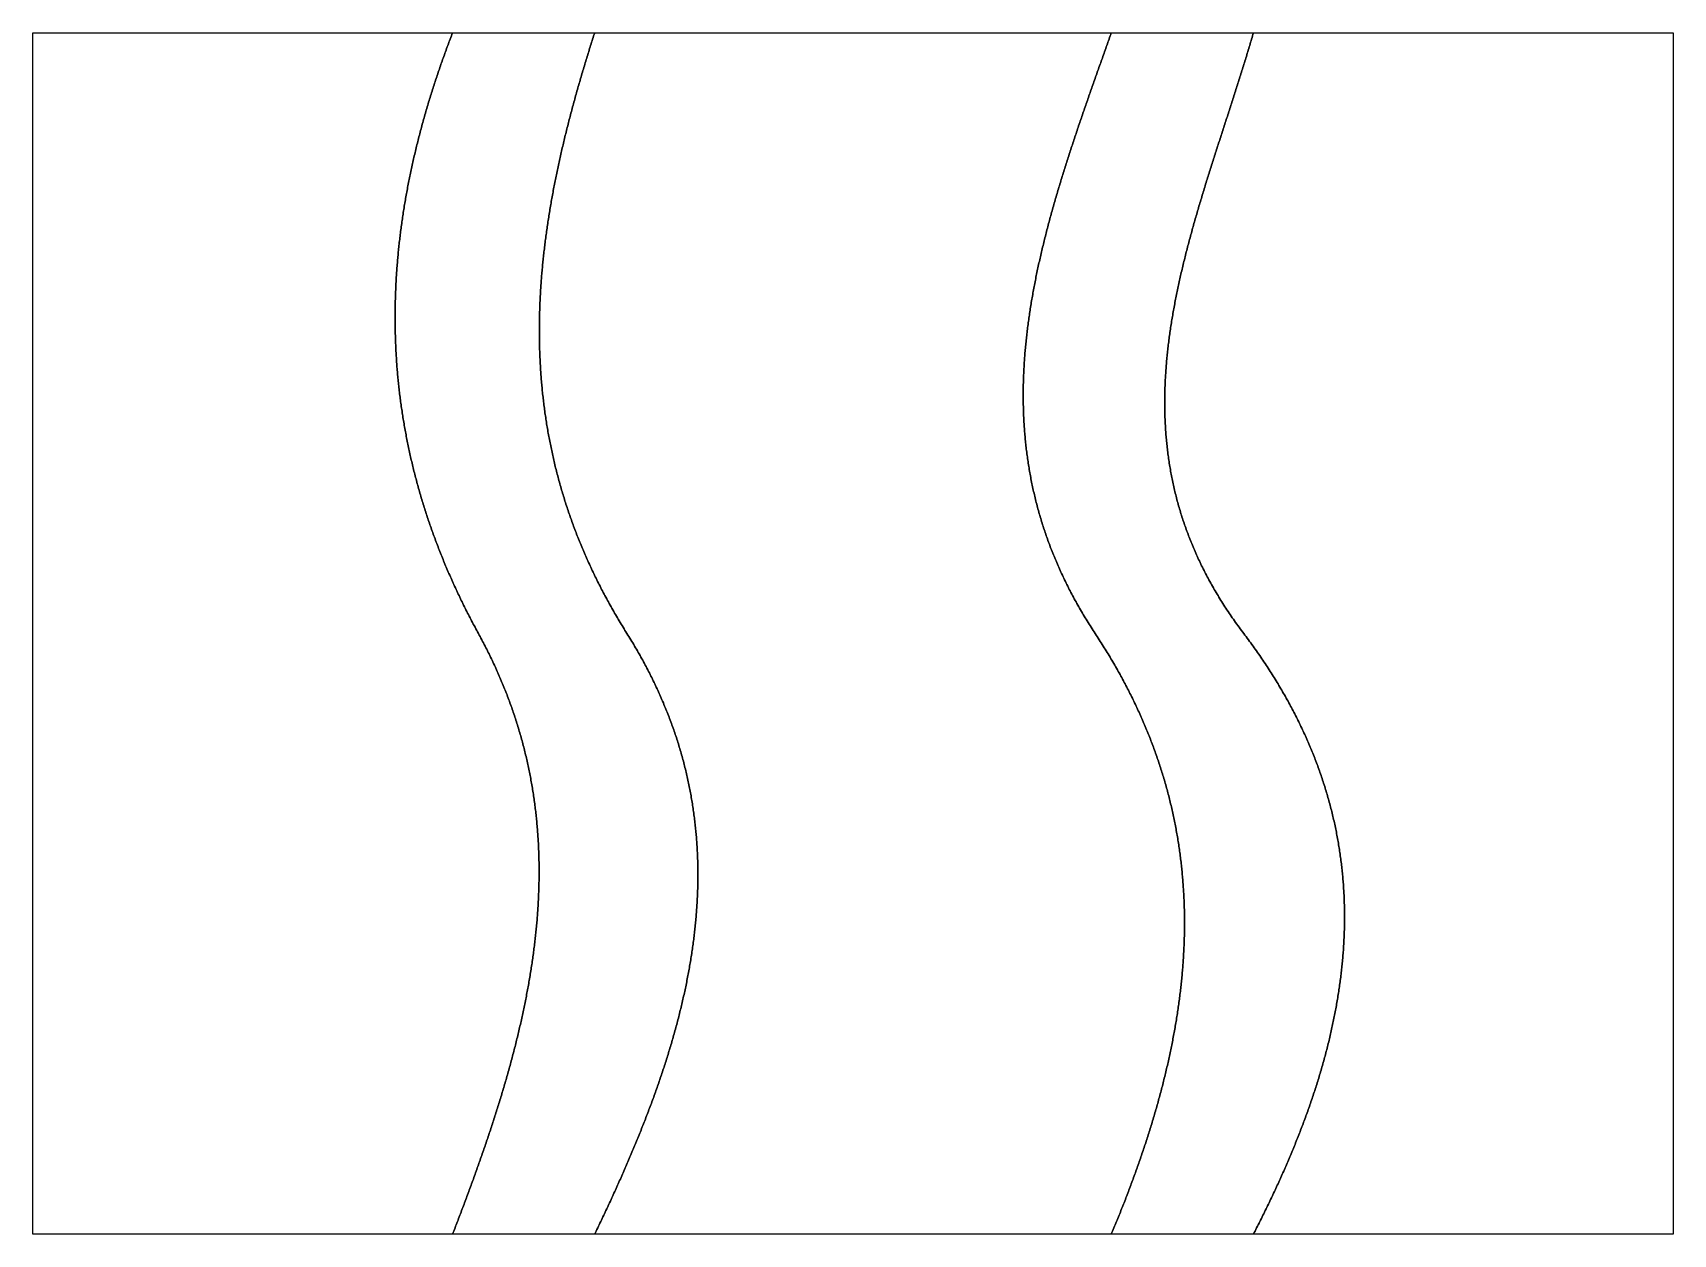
# Model space of a CAD drawing. Extents: x 0 to 520, y 0 to 381.
import ezdxf

# ---------------------------------------------------------------- set-up
doc = ezdxf.new("R2010")
doc.units = 0
for name, color, linetype in [('P01_MAPLE', 3, 'CONTINUOUS'), ('P02_WALNUT', 3, 'CONTINUOUS'), ('P03_MAPLE', 3, 'CONTINUOUS'), ('P04_WALNUT', 3, 'CONTINUOUS'), ('P05_MAPLE', 3, 'CONTINUOUS')]:
    doc.layers.add(name, color=color, linetype=linetype)

msp = doc.modelspace()

# ---------------------------------------------------------------- linework, layer by layer
at = {"layer": 'P01_MAPLE'}
msp.add_lwpolyline([(0, 0), (0, 0.5), (0, 1), (0, 1.5), (0, 2), (0, 2.5), (0, 3), (0, 3.5), (0, 4), (0, 4.5), (0, 5), (0, 5.5), (0, 6), (0, 6.5), (0, 7), (0, 7.5), (0, 8), (0, 8.5), (0, 9), (0, 9.5), (0, 10), (0, 10.5), (0, 11), (0, 11.5), (0, 12), (0, 12.5), (0, 13), (0, 13.5), (0, 14), (0, 14.5), (0, 15), (0, 15.5), (0, 16), (0, 16.5), (0, 17), (0, 17.5), (0, 18), (0, 18.5), (0, 19), (0, 19.5), (0, 20), (0, 20.5), (0, 21), (0, 21.5), (0, 22), (0, 22.5), (0, 23), (0, 23.5), (0, 24), (0, 24.5), (0, 25), (0, 25.5), (0, 26), (0, 26.5), (0, 27), (0, 27.5), (0, 28), (0, 28.5), (0, 29), (0, 29.5), (0, 30), (0, 30.5), (0, 31), (0, 31.5), (0, 32), (0, 32.5), (0, 33), (0, 33.5), (0, 34), (0, 34.5), (0, 35), (0, 35.5), (0, 36), (0, 36.5), (0, 37), (0, 37.5), (0, 38), (0, 38.5), (0, 39), (0, 39.5), (0, 40), (0, 40.5), (0, 41), (0, 41.5), (0, 42), (0, 42.5), (0, 43), (0, 43.5), (0, 44), (0, 44.5), (0, 45), (0, 45.5), (0, 46), (0, 46.5), (0, 47), (0, 47.5), (0, 48), (0, 48.5), (0, 49), (0, 49.5), (0, 50), (0, 50.5), (0, 51), (0, 51.5), (0, 52), (0, 52.5), (0, 53), (0, 53.5), (0, 54), (0, 54.5), (0, 55), (0, 55.5), (0, 56), (0, 56.5), (0, 57), (0, 57.5), (0, 58), (0, 58.5), (0, 59), (0, 59.5), (0, 60), (0, 60.5), (0, 61), (0, 61.5), (0, 62), (0, 62.5), (0, 63), (0, 63.5), (0, 64), (0, 64.5), (0, 65), (0, 65.5), (0, 66), (0, 66.5), (0, 67), (0, 67.5), (0, 68), (0, 68.5), (0, 69), (0, 69.5), (0, 70), (0, 70.5), (0, 71), (0, 71.5), (0, 72), (0, 72.5), (0, 73), (0, 73.5), (0, 74), (0, 74.5), (0, 75), (0, 75.5), (0, 76), (0, 76.5), (0, 77), (0, 77.5), (0, 78), (0, 78.5), (0, 79), (0, 79.5), (0, 80), (0, 80.5), (0, 81), (0, 81.5), (0, 82), (0, 82.5), (0, 83), (0, 83.5), (0, 84), (0, 84.5), (0, 85), (0, 85.5), (0, 86), (0, 86.5), (0, 87), (0, 87.5), (0, 88), (0, 88.5), (0, 89), (0, 89.5), (0, 90), (0, 90.5), (0, 91), (0, 91.5), (0, 92), (0, 92.5), (0, 93), (0, 93.5), (0, 94), (0, 94.5), (0, 95), (0, 95.5), (0, 96), (0, 96.5), (0, 97), (0, 97.5), (0, 98), (0, 98.5), (0, 99), (0, 99.5), (0, 100), (0, 100.5), (0, 101), (0, 101.5), (0, 102), (0, 102.5), (0, 103), (0, 103.5), (0, 104), (0, 104.5), (0, 105), (0, 105.5), (0, 106), (0, 106.5), (0, 107), (0, 107.5), (0, 108), (0, 108.5), (0, 109), (0, 109.5), (0, 110), (0, 110.5), (0, 111), (0, 111.5), (0, 112), (0, 112.5), (0, 113), (0, 113.5), (0, 114), (0, 114.5), (0, 115), (0, 115.5), (0, 116), (0, 116.5), (0, 117), (0, 117.5), (0, 118), (0, 118.5), (0, 119), (0, 119.5), (0, 120), (0, 120.5), (0, 121), (0, 121.5), (0, 122), (0, 122.5), (0, 123), (0, 123.5), (0, 124), (0, 124.5), (0, 125), (0, 125.5), (0, 126), (0, 126.5), (0, 127), (0, 127.5), (0, 128), (0, 128.5), (0, 129), (0, 129.5), (0, 130), (0, 130.5), (0, 131), (0, 131.5), (0, 132), (0, 132.5), (0, 133), (0, 133.5), (0, 134), (0, 134.5), (0, 135), (0, 135.5), (0, 136), (0, 136.5), (0, 137), (0, 137.5), (0, 138), (0, 138.5), (0, 139), (0, 139.5), (0, 140), (0, 140.5), (0, 141), (0, 141.5), (0, 142), (0, 142.5), (0, 143), (0, 143.5), (0, 144), (0, 144.5), (0, 145), (0, 145.5), (0, 146), (0, 146.5), (0, 147), (0, 147.5), (0, 148), (0, 148.5), (0, 149), (0, 149.5), (0, 150), (0, 150.5), (0, 151), (0, 151.5), (0, 152), (0, 152.5), (0, 153), (0, 153.5), (0, 154), (0, 154.5), (0, 155), (0, 155.5), (0, 156), (0, 156.5), (0, 157), (0, 157.5), (0, 158), (0, 158.5), (0, 159), (0, 159.5), (0, 160), (0, 160.5), (0, 161), (0, 161.5), (0, 162), (0, 162.5), (0, 163), (0, 163.5), (0, 164), (0, 164.5), (0, 165), (0, 165.5), (0, 166), (0, 166.5), (0, 167), (0, 167.5), (0, 168), (0, 168.5), (0, 169), (0, 169.5), (0, 170), (0, 170.5), (0, 171), (0, 171.5), (0, 172), (0, 172.5), (0, 173), (0, 173.5), (0, 174), (0, 174.5), (0, 175), (0, 175.5), (0, 176), (0, 176.5), (0, 177), (0, 177.5), (0, 178), (0, 178.5), (0, 179), (0, 179.5), (0, 180), (0, 180.5), (0, 181), (0, 181.5), (0, 182), (0, 182.5), (0, 183), (0, 183.5), (0, 184), (0, 184.5), (0, 185), (0, 185.5), (0, 186), (0, 186.5), (0, 187), (0, 187.5), (0, 188), (0, 188.5), (0, 189), (0, 189.5), (0, 190), (0, 190.5), (0, 191), (0, 191.5), (0, 192), (0, 192.5), (0, 193), (0, 193.5), (0, 194), (0, 194.5), (0, 195), (0, 195.5), (0, 196), (0, 196.5), (0, 197), (0, 197.5), (0, 198), (0, 198.5), (0, 199), (0, 199.5), (0, 200), (0, 200.5), (0, 201), (0, 201.5), (0, 202), (0, 202.5), (0, 203), (0, 203.5), (0, 204), (0, 204.5), (0, 205), (0, 205.5), (0, 206), (0, 206.5), (0, 207), (0, 207.5), (0, 208), (0, 208.5), (0, 209), (0, 209.5), (0, 210), (0, 210.5), (0, 211), (0, 211.5), (0, 212), (0, 212.5), (0, 213), (0, 213.5), (0, 214), (0, 214.5), (0, 215), (0, 215.5), (0, 216), (0, 216.5), (0, 217), (0, 217.5), (0, 218), (0, 218.5), (0, 219), (0, 219.5), (0, 220), (0, 220.5), (0, 221), (0, 221.5), (0, 222), (0, 222.5), (0, 223), (0, 223.5), (0, 224), (0, 224.5), (0, 225), (0, 225.5), (0, 226), (0, 226.5), (0, 227), (0, 227.5), (0, 228), (0, 228.5), (0, 229), (0, 229.5), (0, 230), (0, 230.5), (0, 231), (0, 231.5), (0, 232), (0, 232.5), (0, 233), (0, 233.5), (0, 234), (0, 234.5), (0, 235), (0, 235.5), (0, 236), (0, 236.5), (0, 237), (0, 237.5), (0, 238), (0, 238.5), (0, 239), (0, 239.5), (0, 240), (0, 240.5), (0, 241), (0, 241.5), (0, 242), (0, 242.5), (0, 243), (0, 243.5), (0, 244), (0, 244.5), (0, 245), (0, 245.5), (0, 246), (0, 246.5), (0, 247), (0, 247.5), (0, 248), (0, 248.5), (0, 249), (0, 249.5), (0, 250), (0, 250.5), (0, 251), (0, 251.5), (0, 252), (0, 252.5), (0, 253), (0, 253.5), (0, 254), (0, 254.5), (0, 255), (0, 255.5), (0, 256), (0, 256.5), (0, 257), (0, 257.5), (0, 258), (0, 258.5), (0, 259), (0, 259.5), (0, 260), (0, 260.5), (0, 261), (0, 261.5), (0, 262), (0, 262.5), (0, 263), (0, 263.5), (0, 264), (0, 264.5), (0, 265), (0, 265.5), (0, 266), (0, 266.5), (0, 267), (0, 267.5), (0, 268), (0, 268.5), (0, 269), (0, 269.5), (0, 270), (0, 270.5), (0, 271), (0, 271.5), (0, 272), (0, 272.5), (0, 273), (0, 273.5), (0, 274), (0, 274.5), (0, 275), (0, 275.5), (0, 276), (0, 276.5), (0, 277), (0, 277.5), (0, 278), (0, 278.5), (0, 279), (0, 279.5), (0, 280), (0, 280.5), (0, 281), (0, 281.5), (0, 282), (0, 282.5), (0, 283), (0, 283.5), (0, 284), (0, 284.5), (0, 285), (0, 285.5), (0, 286), (0, 286.5), (0, 287), (0, 287.5), (0, 288), (0, 288.5), (0, 289), (0, 289.5), (0, 290), (0, 290.5), (0, 291), (0, 291.5), (0, 292), (0, 292.5), (0, 293), (0, 293.5), (0, 294), (0, 294.5), (0, 295), (0, 295.5), (0, 296), (0, 296.5), (0, 297), (0, 297.5), (0, 298), (0, 298.5), (0, 299), (0, 299.5), (0, 300), (0, 300.5), (0, 301), (0, 301.5), (0, 302), (0, 302.5), (0, 303), (0, 303.5), (0, 304), (0, 304.5), (0, 305), (0, 305.5), (0, 306), (0, 306.5), (0, 307), (0, 307.5), (0, 308), (0, 308.5), (0, 309), (0, 309.5), (0, 310), (0, 310.5), (0, 311), (0, 311.5), (0, 312), (0, 312.5), (0, 313), (0, 313.5), (0, 314), (0, 314.5), (0, 315), (0, 315.5), (0, 316), (0, 316.5), (0, 317), (0, 317.5), (0, 318), (0, 318.5), (0, 319), (0, 319.5), (0, 320), (0, 320.5), (0, 321), (0, 321.5), (0, 322), (0, 322.5), (0, 323), (0, 323.5), (0, 324), (0, 324.5), (0, 325), (0, 325.5), (0, 326), (0, 326.5), (0, 327), (0, 327.5), (0, 328), (0, 328.5), (0, 329), (0, 329.5), (0, 330), (0, 330.5), (0, 331), (0, 331.5), (0, 332), (0, 332.5), (0, 333), (0, 333.5), (0, 334), (0, 334.5), (0, 335), (0, 335.5), (0, 336), (0, 336.5), (0, 337), (0, 337.5), (0, 338), (0, 338.5), (0, 339), (0, 339.5), (0, 340), (0, 340.5), (0, 341), (0, 341.5), (0, 342), (0, 342.5), (0, 343), (0, 343.5), (0, 344), (0, 344.5), (0, 345), (0, 345.5), (0, 346), (0, 346.5), (0, 347), (0, 347.5), (0, 348), (0, 348.5), (0, 349), (0, 349.5), (0, 350), (0, 350.5), (0, 351), (0, 351.5), (0, 352), (0, 352.5), (0, 353), (0, 353.5), (0, 354), (0, 354.5), (0, 355), (0, 355.5), (0, 356), (0, 356.5), (0, 357), (0, 357.5), (0, 358), (0, 358.5), (0, 359), (0, 359.5), (0, 360), (0, 360.5), (0, 361), (0, 361.5), (0, 362), (0, 362.5), (0, 363), (0, 363.5), (0, 364), (0, 364.5), (0, 365), (0, 365.5), (0, 366), (0, 366.5), (0, 367), (0, 367.5), (0, 368), (0, 368.5), (0, 369), (0, 369.5), (0, 370), (0, 370.5), (0, 371), (0, 371.5), (0, 372), (0, 372.5), (0, 373), (0, 373.5), (0, 374), (0, 374.5), (0, 375), (0, 375.5), (0, 376), (0, 376.5), (0, 377), (0, 377.5), (0, 378), (0, 378.5), (0, 379), (0, 379.5), (0, 380), (0, 380.5), (0, 381), (133.070866, 381), (132.877891, 380.5), (132.685849, 380), (132.494741, 379.5), (132.304568, 379), (132.115332, 378.5), (131.927034, 378), (131.739677, 377.5), (131.553262, 377), (131.36779, 376.5), (131.183262, 376), (130.999681, 375.5), (130.817048, 375), (130.635364, 374.5), (130.454632, 374), (130.274852, 373.5), (130.096026, 373), (129.918155, 372.5), (129.741242, 372), (129.565288, 371.5), (129.390294, 371), (129.216263, 370.5), (129.043194, 370), (128.871091, 369.5), (128.699954, 369), (128.529785, 368.5), (128.360586, 368), (128.192358, 367.5), (128.025103, 367), (127.858822, 366.5), (127.693518, 366), (127.52919, 365.5), (127.365842, 365), (127.203474, 364.5), (127.042089, 364), (126.881687, 363.5), (126.72227, 363), (126.56384, 362.5), (126.406398, 362), (126.249947, 361.5), (126.094486, 361), (125.940019, 360.5), (125.786546, 360), (125.63407, 359.5), (125.482591, 359), (125.332111, 358.5), (125.182632, 358), (125.034156, 357.5), (124.886683, 357), (124.740216, 356.5), (124.594756, 356), (124.450304, 355.5), (124.306862, 355), (124.164432, 354.5), (124.023016, 354), (123.882614, 353.5), (123.743228, 353), (123.60486, 352.5), (123.467512, 352), (123.331185, 351.5), (123.19588, 351), (123.061599, 350.5), (122.928344, 350), (122.796116, 349.5), (122.664917, 349), (122.534748, 348.5), (122.405611, 348), (122.277508, 347.5), (122.150439, 347), (122.024407, 346.5), (121.899414, 346), (121.775459, 345.5), (121.652546, 345), (121.530676, 344.5), (121.40985, 344), (121.29007, 343.5), (121.171337, 343), (121.053654, 342.5), (120.93702, 342), (120.821439, 341.5), (120.706912, 341), (120.593439, 340.5), (120.481024, 340), (120.369667, 339.5), (120.259369, 339), (120.150133, 338.5), (120.04196, 338), (119.934852, 337.5), (119.828809, 337), (119.723835, 336.5), (119.619929, 336), (119.517094, 335.5), (119.415332, 335), (119.314643, 334.5), (119.21503, 334), (119.116493, 333.5), (119.019035, 333), (118.922658, 332.5), (118.827361, 332), (118.733148, 331.5), (118.64002, 331), (118.547978, 330.5), (118.457024, 330), (118.367159, 329.5), (118.278385, 329), (118.190704, 328.5), (118.104117, 328), (118.018625, 327.5), (117.934231, 327), (117.850935, 326.5), (117.76874, 326), (117.687646, 325.5), (117.607656, 325), (117.52877, 324.5), (117.450992, 324), (117.374321, 323.5), (117.29876, 323), (117.22431, 322.5), (117.150972, 322), (117.078749, 321.5), (117.007642, 321), (116.937652, 320.5), (116.868782, 320), (116.801031, 319.5), (116.734403, 319), (116.668898, 318.5), (116.604519, 318), (116.541266, 317.5), (116.479141, 317), (116.418146, 316.5), (116.358283, 316), (116.299552, 315.5), (116.241956, 315), (116.185496, 314.5), (116.130174, 314), (116.075991, 313.5), (116.022948, 313), (115.971048, 312.5), (115.920291, 312), (115.87068, 311.5), (115.822216, 311), (115.7749, 310.5), (115.728734, 310), (115.68372, 309.5), (115.639859, 309), (115.597153, 308.5), (115.555603, 308), (115.515211, 307.5), (115.475978, 307), (115.437906, 306.5), (115.400996, 306), (115.365251, 305.5), (115.330671, 305), (115.297258, 304.5), (115.265014, 304), (115.23394, 303.5), (115.204038, 303), (115.175309, 302.5), (115.147755, 302), (115.121378, 301.5), (115.096178, 301), (115.072158, 300.5), (115.04932, 300), (115.027664, 299.5), (115.007192, 299), (114.987906, 298.5), (114.969807, 298), (114.952897, 297.5), (114.937178, 297), (114.922651, 296.5), (114.909317, 296), (114.897178, 295.5), (114.886236, 295), (114.876493, 294.5), (114.867949, 294), (114.860606, 293.5), (114.854466, 293), (114.849531, 292.5), (114.845802, 292), (114.84328, 291.5), (114.841967, 291), (114.841865, 290.5), (114.842975, 290), (114.845299, 289.5), (114.848839, 289), (114.853595, 288.5), (114.859569, 288), (114.866764, 287.5), (114.87518, 287), (114.884819, 286.5), (114.895683, 286), (114.907773, 285.5), (114.921091, 285), (114.935638, 284.5), (114.951416, 284), (114.968427, 283.5), (114.986671, 283), (115.006151, 282.5), (115.026868, 282), (115.048824, 281.5), (115.07202, 281), (115.096458, 280.5), (115.122138, 280), (115.149064, 279.5), (115.177237, 279), (115.206657, 278.5), (115.237327, 278), (115.269247, 277.5), (115.302421, 277), (115.336849, 276.5), (115.372532, 276), (115.409473, 275.5), (115.447672, 275), (115.487132, 274.5), (115.527854, 274), (115.56984, 273.5), (115.61309, 273), (115.657607, 272.5), (115.703393, 272), (115.750448, 271.5), (115.798774, 271), (115.848373, 270.5), (115.899247, 270), (115.951396, 269.5), (116.004824, 269), (116.05953, 268.5), (116.115517, 268), (116.172785, 267.5), (116.231338, 267), (116.291176, 266.5), (116.352301, 266), (116.414714, 265.5), (116.478417, 265), (116.543412, 264.5), (116.6097, 264), (116.677282, 263.5), (116.746161, 263), (116.816337, 262.5), (116.887812, 262), (116.960589, 261.5), (117.034667, 261), (117.11005, 260.5), (117.186738, 260), (117.264733, 259.5), (117.344037, 259), (117.424651, 258.5), (117.506577, 258), (117.589816, 257.5), (117.674369, 257), (117.76024, 256.5), (117.847428, 256), (117.935935, 255.5), (118.025764, 255), (118.116915, 254.5), (118.20939, 254), (118.303192, 253.5), (118.39832, 253), (118.494777, 252.5), (118.592565, 252), (118.691684, 251.5), (118.792137, 251), (118.893925, 250.5), (118.997049, 250), (119.101512, 249.5), (119.207315, 249), (119.314458, 248.5), (119.422945, 248), (119.532776, 247.5), (119.643952, 247), (119.756476, 246.5), (119.87035, 246), (119.985574, 245.5), (120.10215, 245), (120.220079, 244.5), (120.339364, 244), (120.460006, 243.5), (120.582006, 243), (120.705366, 242.5), (120.830087, 242), (120.956172, 241.5), (121.083621, 241), (121.212436, 240.5), (121.342619, 240), (121.474171, 239.5), (121.607094, 239), (121.741389, 238.5), (121.877058, 238), (122.014103, 237.5), (122.152524, 237), (122.292324, 236.5), (122.433505, 236), (122.576067, 235.5), (122.720012, 235), (122.865342, 234.5), (123.012058, 234), (123.160162, 233.5), (123.309656, 233), (123.46054, 232.5), (123.612818, 232), (123.766489, 231.5), (123.921556, 231), (124.07802, 230.5), (124.235883, 230), (124.395147, 229.5), (124.555812, 229), (124.71788, 228.5), (124.881354, 228), (125.046234, 227.5), (125.212523, 227), (125.380221, 226.5), (125.54933, 226), (125.719852, 225.5), (125.891788, 225), (126.06514, 224.5), (126.23991, 224), (126.416098, 223.5), (126.593707, 223), (126.772739, 222.5), (126.953193, 222), (127.135074, 221.5), (127.31838, 221), (127.503116, 220.5), (127.689281, 220), (127.876877, 219.5), (128.065906, 219), (128.25637, 218.5), (128.44827, 218), (128.641608, 217.5), (128.836385, 217), (129.032603, 216.5), (129.230263, 216), (129.429367, 215.5), (129.629916, 215), (129.831912, 214.5), (130.035357, 214), (130.240252, 213.5), (130.446598, 213), (130.654398, 212.5), (130.863652, 212), (131.074363, 211.5), (131.286531, 211), (131.500159, 210.5), (131.715248, 210), (131.9318, 209.5), (132.149815, 209), (132.369296, 208.5), (132.590245, 208), (132.812662, 207.5), (133.036549, 207), (133.261908, 206.5), (133.488741, 206), (133.717049, 205.5), (133.946833, 205), (134.178095, 204.5), (134.410837, 204), (134.64506, 203.5), (134.880765, 203), (135.117955, 202.5), (135.356631, 202), (135.596794, 201.5), (135.838447, 201), (136.081589, 200.5), (136.326224, 200), (136.572352, 199.5), (136.819976, 199), (137.069096, 198.5), (137.319714, 198), (137.571833, 197.5), (137.825453, 197), (138.080575, 196.5), (138.337202, 196), (138.595336, 195.5), (138.854976, 195), (139.116126, 194.5), (139.378787, 194), (139.64296, 193.5), (139.908647, 193), (140.175849, 192.5), (140.444568, 192), (140.714806, 191.5), (140.986563, 191), (141.259843, 190.5), (141.532784, 190), (141.80353, 189.5), (142.072087, 189), (142.338458, 188.5), (142.60265, 188), (142.864668, 187.5), (143.124516, 187), (143.382199, 186.5), (143.637724, 186), (143.891094, 185.5), (144.142315, 185), (144.391392, 184.5), (144.638331, 184), (144.883136, 183.5), (145.125812, 183), (145.366365, 182.5), (145.604799, 182), (145.84112, 181.5), (146.075333, 181), (146.307443, 180.5), (146.537455, 180), (146.765374, 179.5), (146.991205, 179), (147.214954, 178.5), (147.436625, 178), (147.656224, 177.5), (147.873755, 177), (148.089224, 176.5), (148.302637, 176), (148.513997, 175.5), (148.72331, 175), (148.930582, 174.5), (149.135817, 174), (149.33902, 173.5), (149.540198, 173), (149.739353, 172.5), (149.936493, 172), (150.131621, 171.5), (150.324744, 171), (150.515865, 170.5), (150.704991, 170), (150.892126, 169.5), (151.077275, 169), (151.260445, 168.5), (151.441638, 168), (151.620862, 167.5), (151.79812, 167), (151.973418, 166.5), (152.146762, 166), (152.318155, 165.5), (152.487604, 165), (152.655114, 164.5), (152.820689, 164), (152.984334, 163.5), (153.146055, 163), (153.305857, 162.5), (153.463745, 162), (153.619724, 161.5), (153.7738, 161), (153.925976, 160.5), (154.076259, 160), (154.224654, 159.5), (154.371165, 159), (154.515797, 158.5), (154.658557, 158), (154.799448, 157.5), (154.938477, 157), (155.075647, 156.5), (155.210965, 156), (155.344436, 155.5), (155.476063, 155), (155.605854, 154.5), (155.733812, 154), (155.859942, 153.5), (155.984251, 153), (156.106743, 152.5), (156.227423, 152), (156.346296, 151.5), (156.463367, 151), (156.578642, 150.5), (156.692125, 150), (156.803822, 149.5), (156.913738, 149), (157.021878, 148.5), (157.128247, 148), (157.232849, 147.5), (157.335691, 147), (157.436778, 146.5), (157.536113, 146), (157.633704, 145.5), (157.729553, 145), (157.823668, 144.5), (157.916052, 144), (158.006712, 143.5), (158.095651, 143), (158.182876, 142.5), (158.268391, 142), (158.352201, 141.5), (158.434312, 141), (158.514729, 140.5), (158.593456, 140), (158.670499, 139.5), (158.745863, 139), (158.819553, 138.5), (158.891574, 138), (158.961931, 137.5), (159.03063, 137), (159.097675, 136.5), (159.163072, 136), (159.226825, 135.5), (159.288941, 135), (159.349423, 134.5), (159.408277, 134), (159.465508, 133.5), (159.521122, 133), (159.575123, 132.5), (159.627516, 132), (159.678307, 131.5), (159.727501, 131), (159.775102, 130.5), (159.821117, 130), (159.865549, 129.5), (159.908404, 129), (159.949688, 128.5), (159.989405, 128), (160.02756, 127.5), (160.064159, 127), (160.099206, 126.5), (160.132707, 126), (160.164667, 125.5), (160.195091, 125), (160.223985, 124.5), (160.251352, 124), (160.277198, 123.5), (160.301529, 123), (160.32435, 122.5), (160.345665, 122), (160.36548, 121.5), (160.383799, 121), (160.400629, 120.5), (160.415974, 120), (160.429839, 119.5), (160.442229, 119), (160.453149, 118.5), (160.462605, 118), (160.470602, 117.5), (160.477144, 117), (160.482237, 116.5), (160.485886, 116), (160.488096, 115.5), (160.488872, 115), (160.488219, 114.5), (160.486143, 114), (160.482648, 113.5), (160.47774, 113), (160.471423, 112.5), (160.463703, 112), (160.454585, 111.5), (160.444074, 111), (160.432175, 110.5), (160.418894, 110), (160.404234, 109.5), (160.388202, 109), (160.370803, 108.5), (160.352041, 108), (160.331922, 107.5), (160.310451, 107), (160.287633, 106.5), (160.263473, 106), (160.237976, 105.5), (160.211148, 105), (160.182993, 104.5), (160.153516, 104), (160.122723, 103.5), (160.090619, 103), (160.057208, 102.5), (160.022497, 102), (159.986489, 101.5), (159.949191, 101), (159.910607, 100.5), (159.870742, 100), (159.829602, 99.5), (159.787192, 99), (159.743516, 98.5), (159.69858, 98), (159.652389, 97.5), (159.604947, 97), (159.556261, 96.5), (159.506336, 96), (159.455175, 95.5), (159.402786, 95), (159.349171, 94.5), (159.294338, 94), (159.23829, 93.5), (159.181033, 93), (159.122572, 92.5), (159.062912, 92), (159.002058, 91.5), (158.940016, 91), (158.87679, 90.5), (158.812386, 90), (158.746808, 89.5), (158.680062, 89), (158.612153, 88.5), (158.543086, 88), (158.472866, 87.5), (158.401498, 87), (158.328988, 86.5), (158.25534, 86), (158.180559, 85.5), (158.104651, 85), (158.027621, 84.5), (157.949474, 84), (157.870214, 83.5), (157.789848, 83), (157.70838, 82.5), (157.625815, 82), (157.542159, 81.5), (157.457416, 81), (157.371591, 80.5), (157.284691, 80), (157.196719, 79.5), (157.107681, 79), (157.017582, 78.5), (156.926427, 78), (156.834221, 77.5), (156.74097, 77), (156.646679, 76.5), (156.551352, 76), (156.454994, 75.5), (156.357611, 75), (156.259209, 74.5), (156.159791, 74), (156.059363, 73.5), (155.957931, 73), (155.855499, 72.5), (155.752072, 72), (155.647656, 71.5), (155.542256, 71), (155.435876, 70.5), (155.328522, 70), (155.2202, 69.5), (155.110913, 69), (155.000668, 68.5), (154.889468, 68), (154.777321, 67.5), (154.664229, 67), (154.5502, 66.5), (154.435237, 66), (154.319346, 65.5), (154.202532, 65), (154.0848, 64.5), (153.966155, 64), (153.846603, 63.5), (153.726147, 63), (153.604795, 62.5), (153.48255, 62), (153.359417, 61.5), (153.235403, 61), (153.110511, 60.5), (152.984748, 60), (152.858117, 59.5), (152.730625, 59), (152.602277, 58.5), (152.473076, 58), (152.34303, 57.5), (152.212142, 57), (152.080417, 56.5), (151.947862, 56), (151.814481, 55.5), (151.680279, 55), (151.545261, 54.5), (151.409432, 54), (151.272798, 53.5), (151.135363, 53), (150.997134, 52.5), (150.858113, 52), (150.718308, 51.5), (150.577723, 51), (150.436363, 50.5), (150.294233, 50), (150.151338, 49.5), (150.007684, 49), (149.863275, 48.5), (149.718117, 48), (149.572215, 47.5), (149.425573, 47), (149.278198, 46.5), (149.130093, 46), (148.981265, 45.5), (148.831718, 45), (148.681458, 44.5), (148.530489, 44), (148.378816, 43.5), (148.226445, 43), (148.073382, 42.5), (147.91963, 42), (147.765195, 41.5), (147.610082, 41), (147.454296, 40.5), (147.297843, 40), (147.140728, 39.5), (146.982955, 39), (146.824529, 38.5), (146.665457, 38), (146.505742, 37.5), (146.345391, 37), (146.184407, 36.5), (146.022797, 36), (145.860565, 35.5), (145.697716, 35), (145.534257, 34.5), (145.37019, 34), (145.205523, 33.5), (145.040259, 33), (144.874405, 32.5), (144.707964, 32), (144.540943, 31.5), (144.373346, 31), (144.205179, 30.5), (144.036446, 30), (143.867153, 29.5), (143.697304, 29), (143.526905, 28.5), (143.355962, 28), (143.184478, 27.5), (143.01246, 27), (142.839911, 26.5), (142.666839, 26), (142.493246, 25.5), (142.31914, 25), (142.144524, 24.5), (141.969404, 24), (141.793785, 23.5), (141.617672, 23), (141.44107, 22.5), (141.263984, 22), (141.08642, 21.5), (140.908382, 21), (140.729876, 20.5), (140.550906, 20), (140.371479, 19.5), (140.191598, 19), (140.011269, 18.5), (139.830498, 18), (139.649288, 17.5), (139.467646, 17), (139.285577, 16.5), (139.103085, 16), (138.920176, 15.5), (138.736854, 15), (138.553125, 14.5), (138.368995, 14), (138.184467, 13.5), (137.999548, 13), (137.814242, 12.5), (137.628555, 12), (137.442491, 11.5), (137.256055, 11), (137.069254, 10.5), (136.882091, 10), (136.694572, 9.5), (136.506703, 9), (136.318487, 8.5), (136.129931, 8), (135.941039, 7.5), (135.751817, 7), (135.56227, 6.5), (135.372402, 6), (135.182219, 5.5), (134.991726, 5), (134.800928, 4.5), (134.60983, 4), (134.418437, 3.5), (134.226755, 3), (134.034788, 2.5), (133.842542, 2), (133.650022, 1.5), (133.457232, 1), (133.264179, 0.5), (133.070866, 0)], close=True, dxfattribs=at)
at = {"layer": 'P02_WALNUT'}
msp.add_lwpolyline([(133.070866, 0), (133.264179, 0.5), (133.457232, 1), (133.650022, 1.5), (133.842542, 2), (134.034788, 2.5), (134.226755, 3), (134.418437, 3.5), (134.60983, 4), (134.800928, 4.5), (134.991726, 5), (135.182219, 5.5), (135.372402, 6), (135.56227, 6.5), (135.751817, 7), (135.941039, 7.5), (136.129931, 8), (136.318487, 8.5), (136.506703, 9), (136.694572, 9.5), (136.882091, 10), (137.069254, 10.5), (137.256055, 11), (137.442491, 11.5), (137.628555, 12), (137.814242, 12.5), (137.999548, 13), (138.184467, 13.5), (138.368995, 14), (138.553125, 14.5), (138.736854, 15), (138.920176, 15.5), (139.103085, 16), (139.285577, 16.5), (139.467646, 17), (139.649288, 17.5), (139.830498, 18), (140.011269, 18.5), (140.191598, 19), (140.371479, 19.5), (140.550906, 20), (140.729876, 20.5), (140.908382, 21), (141.08642, 21.5), (141.263984, 22), (141.44107, 22.5), (141.617672, 23), (141.793785, 23.5), (141.969404, 24), (142.144524, 24.5), (142.31914, 25), (142.493246, 25.5), (142.666839, 26), (142.839911, 26.5), (143.01246, 27), (143.184478, 27.5), (143.355962, 28), (143.526905, 28.5), (143.697304, 29), (143.867153, 29.5), (144.036446, 30), (144.205179, 30.5), (144.373346, 31), (144.540943, 31.5), (144.707964, 32), (144.874405, 32.5), (145.040259, 33), (145.205523, 33.5), (145.37019, 34), (145.534257, 34.5), (145.697716, 35), (145.860565, 35.5), (146.022797, 36), (146.184407, 36.5), (146.345391, 37), (146.505742, 37.5), (146.665457, 38), (146.824529, 38.5), (146.982955, 39), (147.140728, 39.5), (147.297843, 40), (147.454296, 40.5), (147.610082, 41), (147.765195, 41.5), (147.91963, 42), (148.073382, 42.5), (148.226445, 43), (148.378816, 43.5), (148.530489, 44), (148.681458, 44.5), (148.831718, 45), (148.981265, 45.5), (149.130093, 46), (149.278198, 46.5), (149.425573, 47), (149.572215, 47.5), (149.718117, 48), (149.863275, 48.5), (150.007684, 49), (150.151338, 49.5), (150.294233, 50), (150.436363, 50.5), (150.577723, 51), (150.718308, 51.5), (150.858113, 52), (150.997134, 52.5), (151.135363, 53), (151.272798, 53.5), (151.409432, 54), (151.545261, 54.5), (151.680279, 55), (151.814481, 55.5), (151.947862, 56), (152.080417, 56.5), (152.212142, 57), (152.34303, 57.5), (152.473076, 58), (152.602277, 58.5), (152.730625, 59), (152.858117, 59.5), (152.984748, 60), (153.110511, 60.5), (153.235403, 61), (153.359417, 61.5), (153.48255, 62), (153.604795, 62.5), (153.726147, 63), (153.846603, 63.5), (153.966155, 64), (154.0848, 64.5), (154.202532, 65), (154.319346, 65.5), (154.435237, 66), (154.5502, 66.5), (154.664229, 67), (154.777321, 67.5), (154.889468, 68), (155.000668, 68.5), (155.110913, 69), (155.2202, 69.5), (155.328522, 70), (155.435876, 70.5), (155.542256, 71), (155.647656, 71.5), (155.752072, 72), (155.855499, 72.5), (155.957931, 73), (156.059363, 73.5), (156.159791, 74), (156.259209, 74.5), (156.357611, 75), (156.454994, 75.5), (156.551352, 76), (156.646679, 76.5), (156.74097, 77), (156.834221, 77.5), (156.926427, 78), (157.017582, 78.5), (157.107681, 79), (157.196719, 79.5), (157.284691, 80), (157.371591, 80.5), (157.457416, 81), (157.542159, 81.5), (157.625815, 82), (157.70838, 82.5), (157.789848, 83), (157.870214, 83.5), (157.949474, 84), (158.027621, 84.5), (158.104651, 85), (158.180559, 85.5), (158.25534, 86), (158.328988, 86.5), (158.401498, 87), (158.472866, 87.5), (158.543086, 88), (158.612153, 88.5), (158.680062, 89), (158.746808, 89.5), (158.812386, 90), (158.87679, 90.5), (158.940016, 91), (159.002058, 91.5), (159.062912, 92), (159.122572, 92.5), (159.181033, 93), (159.23829, 93.5), (159.294338, 94), (159.349171, 94.5), (159.402786, 95), (159.455175, 95.5), (159.506336, 96), (159.556261, 96.5), (159.604947, 97), (159.652389, 97.5), (159.69858, 98), (159.743516, 98.5), (159.787192, 99), (159.829602, 99.5), (159.870742, 100), (159.910607, 100.5), (159.949191, 101), (159.986489, 101.5), (160.022497, 102), (160.057208, 102.5), (160.090619, 103), (160.122723, 103.5), (160.153516, 104), (160.182993, 104.5), (160.211148, 105), (160.237976, 105.5), (160.263473, 106), (160.287633, 106.5), (160.310451, 107), (160.331922, 107.5), (160.352041, 108), (160.370803, 108.5), (160.388202, 109), (160.404234, 109.5), (160.418894, 110), (160.432175, 110.5), (160.444074, 111), (160.454585, 111.5), (160.463703, 112), (160.471423, 112.5), (160.47774, 113), (160.482648, 113.5), (160.486143, 114), (160.488219, 114.5), (160.488872, 115), (160.488096, 115.5), (160.485886, 116), (160.482237, 116.5), (160.477144, 117), (160.470602, 117.5), (160.462605, 118), (160.453149, 118.5), (160.442229, 119), (160.429839, 119.5), (160.415974, 120), (160.400629, 120.5), (160.383799, 121), (160.36548, 121.5), (160.345665, 122), (160.32435, 122.5), (160.301529, 123), (160.277198, 123.5), (160.251352, 124), (160.223985, 124.5), (160.195091, 125), (160.164667, 125.5), (160.132707, 126), (160.099206, 126.5), (160.064159, 127), (160.02756, 127.5), (159.989405, 128), (159.949688, 128.5), (159.908404, 129), (159.865549, 129.5), (159.821117, 130), (159.775102, 130.5), (159.727501, 131), (159.678307, 131.5), (159.627516, 132), (159.575123, 132.5), (159.521122, 133), (159.465508, 133.5), (159.408277, 134), (159.349423, 134.5), (159.288941, 135), (159.226825, 135.5), (159.163072, 136), (159.097675, 136.5), (159.03063, 137), (158.961931, 137.5), (158.891574, 138), (158.819553, 138.5), (158.745863, 139), (158.670499, 139.5), (158.593456, 140), (158.514729, 140.5), (158.434312, 141), (158.352201, 141.5), (158.268391, 142), (158.182876, 142.5), (158.095651, 143), (158.006712, 143.5), (157.916052, 144), (157.823668, 144.5), (157.729553, 145), (157.633704, 145.5), (157.536113, 146), (157.436778, 146.5), (157.335691, 147), (157.232849, 147.5), (157.128247, 148), (157.021878, 148.5), (156.913738, 149), (156.803822, 149.5), (156.692125, 150), (156.578642, 150.5), (156.463367, 151), (156.346296, 151.5), (156.227423, 152), (156.106743, 152.5), (155.984251, 153), (155.859942, 153.5), (155.733812, 154), (155.605854, 154.5), (155.476063, 155), (155.344436, 155.5), (155.210965, 156), (155.075647, 156.5), (154.938477, 157), (154.799448, 157.5), (154.658557, 158), (154.515797, 158.5), (154.371165, 159), (154.224654, 159.5), (154.076259, 160), (153.925976, 160.5), (153.7738, 161), (153.619724, 161.5), (153.463745, 162), (153.305857, 162.5), (153.146055, 163), (152.984334, 163.5), (152.820689, 164), (152.655114, 164.5), (152.487604, 165), (152.318155, 165.5), (152.146762, 166), (151.973418, 166.5), (151.79812, 167), (151.620862, 167.5), (151.441638, 168), (151.260445, 168.5), (151.077275, 169), (150.892126, 169.5), (150.704991, 170), (150.515865, 170.5), (150.324744, 171), (150.131621, 171.5), (149.936493, 172), (149.739353, 172.5), (149.540198, 173), (149.33902, 173.5), (149.135817, 174), (148.930582, 174.5), (148.72331, 175), (148.513997, 175.5), (148.302637, 176), (148.089224, 176.5), (147.873755, 177), (147.656224, 177.5), (147.436625, 178), (147.214954, 178.5), (146.991205, 179), (146.765374, 179.5), (146.537455, 180), (146.307443, 180.5), (146.075333, 181), (145.84112, 181.5), (145.604799, 182), (145.366365, 182.5), (145.125812, 183), (144.883136, 183.5), (144.638331, 184), (144.391392, 184.5), (144.142315, 185), (143.891094, 185.5), (143.637724, 186), (143.382199, 186.5), (143.124516, 187), (142.864668, 187.5), (142.60265, 188), (142.338458, 188.5), (142.072087, 189), (141.80353, 189.5), (141.532784, 190), (141.259843, 190.5), (140.986563, 191), (140.714806, 191.5), (140.444568, 192), (140.175849, 192.5), (139.908647, 193), (139.64296, 193.5), (139.378787, 194), (139.116126, 194.5), (138.854976, 195), (138.595336, 195.5), (138.337202, 196), (138.080575, 196.5), (137.825453, 197), (137.571833, 197.5), (137.319714, 198), (137.069096, 198.5), (136.819976, 199), (136.572352, 199.5), (136.326224, 200), (136.081589, 200.5), (135.838447, 201), (135.596794, 201.5), (135.356631, 202), (135.117955, 202.5), (134.880765, 203), (134.64506, 203.5), (134.410837, 204), (134.178095, 204.5), (133.946833, 205), (133.717049, 205.5), (133.488741, 206), (133.261908, 206.5), (133.036549, 207), (132.812662, 207.5), (132.590245, 208), (132.369296, 208.5), (132.149815, 209), (131.9318, 209.5), (131.715248, 210), (131.500159, 210.5), (131.286531, 211), (131.074363, 211.5), (130.863652, 212), (130.654398, 212.5), (130.446598, 213), (130.240252, 213.5), (130.035357, 214), (129.831912, 214.5), (129.629916, 215), (129.429367, 215.5), (129.230263, 216), (129.032603, 216.5), (128.836385, 217), (128.641608, 217.5), (128.44827, 218), (128.25637, 218.5), (128.065906, 219), (127.876877, 219.5), (127.689281, 220), (127.503116, 220.5), (127.31838, 221), (127.135074, 221.5), (126.953193, 222), (126.772739, 222.5), (126.593707, 223), (126.416098, 223.5), (126.23991, 224), (126.06514, 224.5), (125.891788, 225), (125.719852, 225.5), (125.54933, 226), (125.380221, 226.5), (125.212523, 227), (125.046234, 227.5), (124.881354, 228), (124.71788, 228.5), (124.555812, 229), (124.395147, 229.5), (124.235883, 230), (124.07802, 230.5), (123.921556, 231), (123.766489, 231.5), (123.612818, 232), (123.46054, 232.5), (123.309656, 233), (123.160162, 233.5), (123.012058, 234), (122.865342, 234.5), (122.720012, 235), (122.576067, 235.5), (122.433505, 236), (122.292324, 236.5), (122.152524, 237), (122.014103, 237.5), (121.877058, 238), (121.741389, 238.5), (121.607094, 239), (121.474171, 239.5), (121.342619, 240), (121.212436, 240.5), (121.083621, 241), (120.956172, 241.5), (120.830087, 242), (120.705366, 242.5), (120.582006, 243), (120.460006, 243.5), (120.339364, 244), (120.220079, 244.5), (120.10215, 245), (119.985574, 245.5), (119.87035, 246), (119.756476, 246.5), (119.643952, 247), (119.532776, 247.5), (119.422945, 248), (119.314458, 248.5), (119.207315, 249), (119.101512, 249.5), (118.997049, 250), (118.893925, 250.5), (118.792137, 251), (118.691684, 251.5), (118.592565, 252), (118.494777, 252.5), (118.39832, 253), (118.303192, 253.5), (118.20939, 254), (118.116915, 254.5), (118.025764, 255), (117.935935, 255.5), (117.847428, 256), (117.76024, 256.5), (117.674369, 257), (117.589816, 257.5), (117.506577, 258), (117.424651, 258.5), (117.344037, 259), (117.264733, 259.5), (117.186738, 260), (117.11005, 260.5), (117.034667, 261), (116.960589, 261.5), (116.887812, 262), (116.816337, 262.5), (116.746161, 263), (116.677282, 263.5), (116.6097, 264), (116.543412, 264.5), (116.478417, 265), (116.414714, 265.5), (116.352301, 266), (116.291176, 266.5), (116.231338, 267), (116.172785, 267.5), (116.115517, 268), (116.05953, 268.5), (116.004824, 269), (115.951396, 269.5), (115.899247, 270), (115.848373, 270.5), (115.798774, 271), (115.750448, 271.5), (115.703393, 272), (115.657607, 272.5), (115.61309, 273), (115.56984, 273.5), (115.527854, 274), (115.487132, 274.5), (115.447672, 275), (115.409473, 275.5), (115.372532, 276), (115.336849, 276.5), (115.302421, 277), (115.269247, 277.5), (115.237327, 278), (115.206657, 278.5), (115.177237, 279), (115.149064, 279.5), (115.122138, 280), (115.096458, 280.5), (115.07202, 281), (115.048824, 281.5), (115.026868, 282), (115.006151, 282.5), (114.986671, 283), (114.968427, 283.5), (114.951416, 284), (114.935638, 284.5), (114.921091, 285), (114.907773, 285.5), (114.895683, 286), (114.884819, 286.5), (114.87518, 287), (114.866764, 287.5), (114.859569, 288), (114.853595, 288.5), (114.848839, 289), (114.845299, 289.5), (114.842975, 290), (114.841865, 290.5), (114.841967, 291), (114.84328, 291.5), (114.845802, 292), (114.849531, 292.5), (114.854466, 293), (114.860606, 293.5), (114.867949, 294), (114.876493, 294.5), (114.886236, 295), (114.897178, 295.5), (114.909317, 296), (114.922651, 296.5), (114.937178, 297), (114.952897, 297.5), (114.969807, 298), (114.987906, 298.5), (115.007192, 299), (115.027664, 299.5), (115.04932, 300), (115.072158, 300.5), (115.096178, 301), (115.121378, 301.5), (115.147755, 302), (115.175309, 302.5), (115.204038, 303), (115.23394, 303.5), (115.265014, 304), (115.297258, 304.5), (115.330671, 305), (115.365251, 305.5), (115.400996, 306), (115.437906, 306.5), (115.475978, 307), (115.515211, 307.5), (115.555603, 308), (115.597153, 308.5), (115.639859, 309), (115.68372, 309.5), (115.728734, 310), (115.7749, 310.5), (115.822216, 311), (115.87068, 311.5), (115.920291, 312), (115.971048, 312.5), (116.022948, 313), (116.075991, 313.5), (116.130174, 314), (116.185496, 314.5), (116.241956, 315), (116.299552, 315.5), (116.358283, 316), (116.418146, 316.5), (116.479141, 317), (116.541266, 317.5), (116.604519, 318), (116.668898, 318.5), (116.734403, 319), (116.801031, 319.5), (116.868782, 320), (116.937652, 320.5), (117.007642, 321), (117.078749, 321.5), (117.150972, 322), (117.22431, 322.5), (117.29876, 323), (117.374321, 323.5), (117.450992, 324), (117.52877, 324.5), (117.607656, 325), (117.687646, 325.5), (117.76874, 326), (117.850935, 326.5), (117.934231, 327), (118.018625, 327.5), (118.104117, 328), (118.190704, 328.5), (118.278385, 329), (118.367159, 329.5), (118.457024, 330), (118.547978, 330.5), (118.64002, 331), (118.733148, 331.5), (118.827361, 332), (118.922658, 332.5), (119.019035, 333), (119.116493, 333.5), (119.21503, 334), (119.314643, 334.5), (119.415332, 335), (119.517094, 335.5), (119.619929, 336), (119.723835, 336.5), (119.828809, 337), (119.934852, 337.5), (120.04196, 338), (120.150133, 338.5), (120.259369, 339), (120.369667, 339.5), (120.481024, 340), (120.593439, 340.5), (120.706912, 341), (120.821439, 341.5), (120.93702, 342), (121.053654, 342.5), (121.171337, 343), (121.29007, 343.5), (121.40985, 344), (121.530676, 344.5), (121.652546, 345), (121.775459, 345.5), (121.899414, 346), (122.024407, 346.5), (122.150439, 347), (122.277508, 347.5), (122.405611, 348), (122.534748, 348.5), (122.664917, 349), (122.796116, 349.5), (122.928344, 350), (123.061599, 350.5), (123.19588, 351), (123.331185, 351.5), (123.467512, 352), (123.60486, 352.5), (123.743228, 353), (123.882614, 353.5), (124.023016, 354), (124.164432, 354.5), (124.306862, 355), (124.450304, 355.5), (124.594756, 356), (124.740216, 356.5), (124.886683, 357), (125.034156, 357.5), (125.182632, 358), (125.332111, 358.5), (125.482591, 359), (125.63407, 359.5), (125.786546, 360), (125.940019, 360.5), (126.094486, 361), (126.249947, 361.5), (126.406398, 362), (126.56384, 362.5), (126.72227, 363), (126.881687, 363.5), (127.042089, 364), (127.203474, 364.5), (127.365842, 365), (127.52919, 365.5), (127.693518, 366), (127.858822, 366.5), (128.025103, 367), (128.192358, 367.5), (128.360586, 368), (128.529785, 368.5), (128.699954, 369), (128.871091, 369.5), (129.043194, 370), (129.216263, 370.5), (129.390294, 371), (129.565288, 371.5), (129.741242, 372), (129.918155, 372.5), (130.096026, 373), (130.274852, 373.5), (130.454632, 374), (130.635364, 374.5), (130.817048, 375), (130.999681, 375.5), (131.183262, 376), (131.36779, 376.5), (131.553262, 377), (131.739677, 377.5), (131.927034, 378), (132.115332, 378.5), (132.304568, 379), (132.494741, 379.5), (132.685849, 380), (132.877891, 380.5), (133.070866, 381), (178.110236, 381), (177.949269, 380.5), (177.788772, 380), (177.628748, 379.5), (177.469202, 379), (177.310138, 378.5), (177.15156, 378), (176.993471, 377.5), (176.835877, 377), (176.678782, 376.5), (176.522188, 376), (176.366101, 375.5), (176.210525, 375), (176.055463, 374.5), (175.900921, 374), (175.746901, 373.5), (175.593408, 373), (175.440447, 372.5), (175.28802, 372), (175.136133, 371.5), (174.98479, 371), (174.833994, 370.5), (174.68375, 370), (174.534061, 369.5), (174.384933, 369), (174.236368, 368.5), (174.088372, 368), (173.940948, 367.5), (173.7941, 367), (173.647833, 366.5), (173.50215, 366), (173.357056, 365.5), (173.212554, 365), (173.06865, 364.5), (172.925346, 364), (172.782648, 363.5), (172.640559, 363), (172.499083, 362.5), (172.358225, 362), (172.217988, 361.5), (172.078377, 361), (171.939396, 360.5), (171.801048, 360), (171.663339, 359.5), (171.526271, 359), (171.38985, 358.5), (171.254079, 358), (171.118962, 357.5), (170.984504, 357), (170.850709, 356.5), (170.71758, 356), (170.585123, 355.5), (170.45334, 355), (170.322236, 354.5), (170.191815, 354), (170.062082, 353.5), (169.93304, 353), (169.804694, 352.5), (169.677047, 352), (169.550104, 351.5), (169.423869, 351), (169.298345, 350.5), (169.173538, 350), (169.049451, 349.5), (168.926088, 349), (168.803454, 348.5), (168.681552, 348), (168.560386, 347.5), (168.439961, 347), (168.320281, 346.5), (168.20135, 346), (168.083173, 345.5), (167.965752, 345), (167.849092, 344.5), (167.733198, 344), (167.618073, 343.5), (167.503722, 343), (167.390148, 342.5), (167.277357, 342), (167.165351, 341.5), (167.054135, 341), (166.943713, 340.5), (166.83409, 340), (166.725269, 339.5), (166.617254, 339), (166.51005, 338.5), (166.40366, 338), (166.298089, 337.5), (166.193342, 337), (166.089421, 336.5), (165.986331, 336), (165.884076, 335.5), (165.782661, 335), (165.682089, 334.5), (165.582365, 334), (165.483492, 333.5), (165.385475, 333), (165.288318, 332.5), (165.192025, 332), (165.0966, 331.5), (165.002047, 331), (164.90837, 330.5), (164.815574, 330), (164.723663, 329.5), (164.632639, 329), (164.542509, 328.5), (164.453276, 328), (164.364943, 327.5), (164.277516, 327), (164.190997, 326.5), (164.105392, 326), (164.020704, 325.5), (163.936938, 325), (163.854098, 324.5), (163.772187, 324), (163.69121, 323.5), (163.61117, 323), (163.532073, 322.5), (163.453922, 322), (163.376721, 321.5), (163.300475, 321), (163.225187, 320.5), (163.150862, 320), (163.077503, 319.5), (163.005115, 319), (162.933702, 318.5), (162.863268, 318), (162.793817, 317.5), (162.725354, 317), (162.657882, 316.5), (162.591405, 316), (162.525927, 315.5), (162.461454, 315), (162.397988, 314.5), (162.335534, 314), (162.274096, 313.5), (162.213678, 313), (162.154285, 312.5), (162.095919, 312), (162.038586, 311.5), (161.98229, 311), (161.927034, 310.5), (161.872823, 310), (161.819661, 309.5), (161.767552, 309), (161.7165, 308.5), (161.666509, 308), (161.617583, 307.5), (161.569727, 307), (161.522944, 306.5), (161.477239, 306), (161.432616, 305.5), (161.389079, 305), (161.346631, 304.5), (161.305278, 304), (161.265022, 303.5), (161.225869, 303), (161.187823, 302.5), (161.150886, 302), (161.115065, 301.5), (161.080362, 301), (161.046782, 300.5), (161.014329, 300), (160.983007, 299.5), (160.95282, 299), (160.923772, 298.5), (160.895868, 298), (160.869111, 297.5), (160.843506, 297), (160.819056, 296.5), (160.795767, 296), (160.773641, 295.5), (160.752683, 295), (160.732897, 294.5), (160.714288, 294), (160.696859, 293.5), (160.680614, 293), (160.665558, 292.5), (160.651694, 292), (160.639028, 291.5), (160.627562, 291), (160.617301, 290.5), (160.60825, 290), (160.600411, 289.5), (160.59379, 289), (160.58839, 288.5), (160.584216, 288), (160.581272, 287.5), (160.579561, 287), (160.579088, 286.5), (160.579857, 286), (160.581872, 285.5), (160.585138, 285), (160.589657, 284.5), (160.595435, 284), (160.602476, 283.5), (160.610783, 283), (160.620361, 282.5), (160.631214, 282), (160.643346, 281.5), (160.656761, 281), (160.671463, 280.5), (160.687456, 280), (160.704745, 279.5), (160.723333, 279), (160.743225, 278.5), (160.764424, 278), (160.786935, 277.5), (160.810763, 277), (160.83591, 276.5), (160.862381, 276), (160.890181, 275.5), (160.919313, 275), (160.949782, 274.5), (160.981591, 274), (161.014745, 273.5), (161.049247, 273), (161.085103, 272.5), (161.122316, 272), (161.160889, 271.5), (161.200828, 271), (161.242137, 270.5), (161.284818, 270), (161.328878, 269.5), (161.374319, 269), (161.421146, 268.5), (161.469362, 268), (161.518973, 267.5), (161.569982, 267), (161.622393, 266.5), (161.67621, 266), (161.731438, 265.5), (161.78808, 265), (161.846141, 264.5), (161.905625, 264), (161.966536, 263.5), (162.028877, 263), (162.092654, 262.5), (162.15787, 262), (162.224529, 261.5), (162.292636, 261), (162.362194, 260.5), (162.433208, 260), (162.505681, 259.5), (162.579619, 259), (162.655024, 258.5), (162.731901, 258), (162.810255, 257.5), (162.890089, 257), (162.971407, 256.5), (163.054214, 256), (163.138513, 255.5), (163.224309, 255), (163.311606, 254.5), (163.400408, 254), (163.490719, 253.5), (163.582543, 253), (163.675885, 252.5), (163.770747, 252), (163.867136, 251.5), (163.965053, 251), (164.064505, 250.5), (164.165494, 250), (164.268026, 249.5), (164.372103, 249), (164.47773, 248.5), (164.584912, 248), (164.693652, 247.5), (164.803955, 247), (164.915824, 246.5), (165.029263, 246), (165.144278, 245.5), (165.260871, 245), (165.379048, 244.5), (165.498811, 244), (165.620166, 243.5), (165.743116, 243), (165.867666, 242.5), (165.993819, 242), (166.12158, 241.5), (166.250952, 241), (166.381941, 240.5), (166.514549, 240), (166.648782, 239.5), (166.784642, 239), (166.922135, 238.5), (167.061265, 238), (167.202035, 237.5), (167.344449, 237), (167.488513, 236.5), (167.634229, 236), (167.781602, 235.5), (167.930636, 235), (168.081336, 234.5), (168.233705, 234), (168.387747, 233.5), (168.543466, 233), (168.700868, 232.5), (168.859955, 232), (169.020732, 231.5), (169.183202, 231), (169.347371, 230.5), (169.513242, 230), (169.68082, 229.5), (169.850107, 229), (170.021109, 228.5), (170.19383, 228), (170.368274, 227.5), (170.544444, 227), (170.722345, 226.5), (170.901981, 226), (171.083357, 225.5), (171.266475, 225), (171.451341, 224.5), (171.637959, 224), (171.826332, 223.5), (172.016465, 223), (172.208361, 222.5), (172.402026, 222), (172.597462, 221.5), (172.794675, 221), (172.993668, 220.5), (173.194445, 220), (173.39701, 219.5), (173.601369, 219), (173.807523, 218.5), (174.015479, 218), (174.225239, 217.5), (174.436809, 217), (174.650192, 216.5), (174.865391, 216), (175.082412, 215.5), (175.301259, 215), (175.521935, 214.5), (175.744445, 214), (175.968792, 213.5), (176.194982, 213), (176.423017, 212.5), (176.652902, 212), (176.884642, 211.5), (177.11824, 211), (177.3537, 210.5), (177.591027, 210), (177.830225, 209.5), (178.071297, 209), (178.314248, 208.5), (178.559082, 208), (178.805803, 207.5), (179.054415, 207), (179.304922, 206.5), (179.557329, 206), (179.81164, 205.5), (180.067858, 205), (180.325987, 204.5), (180.586033, 204), (180.847998, 203.5), (181.111888, 203), (181.377705, 202.5), (181.645455, 202), (181.915142, 201.5), (182.186768, 201), (182.46034, 200.5), (182.73586, 200), (183.013333, 199.5), (183.292762, 199), (183.574153, 198.5), (183.857509, 198), (184.142834, 197.5), (184.430133, 197), (184.719408, 196.5), (185.010666, 196), (185.303909, 195.5), (185.599142, 195), (185.896369, 194.5), (186.195594, 194), (186.496821, 193.5), (186.800054, 193), (187.105297, 192.5), (187.412555, 192), (187.721832, 191.5), (188.033131, 191), (188.346457, 190.5), (188.659571, 190), (188.970237, 189.5), (189.278459, 189), (189.584243, 188.5), (189.887594, 188), (190.188517, 187.5), (190.487017, 187), (190.7831, 186.5), (191.076771, 186), (191.368034, 185.5), (191.656896, 185), (191.943362, 184.5), (192.227436, 184), (192.509124, 183.5), (192.788431, 183), (193.065362, 182.5), (193.339923, 182), (193.612118, 181.5), (193.881954, 181), (194.149435, 180.5), (194.414566, 180), (194.677353, 179.5), (194.9378, 179), (195.195914, 178.5), (195.451699, 178), (195.705161, 177.5), (195.956304, 177), (196.205135, 176.5), (196.451657, 176), (196.695877, 175.5), (196.937799, 175), (197.17743, 174.5), (197.414773, 174), (197.649834, 173.5), (197.88262, 173), (198.113133, 172.5), (198.341381, 172), (198.567368, 171.5), (198.791099, 171), (199.01258, 170.5), (199.231816, 170), (199.448811, 169.5), (199.663572, 169), (199.876104, 168.5), (200.086411, 168), (200.294499, 167.5), (200.500373, 167), (200.704038, 166.5), (200.9055, 166), (201.104764, 165.5), (201.301834, 165), (201.496717, 164.5), (201.689418, 164), (201.879941, 163.5), (202.068292, 163), (202.254476, 162.5), (202.438498, 162), (202.620364, 161.5), (202.800079, 161), (202.977647, 160.5), (203.153075, 160), (203.326367, 159.5), (203.497529, 159), (203.666566, 158.5), (203.833482, 158), (203.998284, 157.5), (204.160977, 157), (204.321565, 156.5), (204.480054, 156), (204.63645, 155.5), (204.790757, 155), (204.94298, 154.5), (205.093125, 154), (205.241197, 153.5), (205.387202, 153), (205.531144, 152.5), (205.673028, 152), (205.812861, 151.5), (205.950647, 151), (206.086391, 150.5), (206.220098, 150), (206.351775, 149.5), (206.481425, 149), (206.609055, 148.5), (206.734669, 148), (206.858273, 147.5), (206.979872, 147), (207.099471, 146.5), (207.217075, 146), (207.332689, 145.5), (207.44632, 145), (207.557971, 144.5), (207.667649, 144), (207.775358, 143.5), (207.881104, 143), (207.984892, 142.5), (208.086726, 142), (208.186613, 141.5), (208.284558, 141), (208.380565, 140.5), (208.47464, 140), (208.566789, 139.5), (208.657016, 139), (208.745326, 138.5), (208.831726, 138), (208.916219, 137.5), (208.998812, 137), (209.079509, 136.5), (209.158316, 136), (209.235237, 135.5), (209.310279, 135), (209.383447, 134.5), (209.454745, 134), (209.524178, 133.5), (209.591753, 133), (209.657474, 132.5), (209.721347, 132), (209.783376, 131.5), (209.843567, 131), (209.901925, 130.5), (209.958456, 130), (210.013164, 129.5), (210.066055, 129), (210.117134, 128.5), (210.166406, 128), (210.213877, 127.5), (210.259551, 127), (210.303434, 126.5), (210.345531, 126), (210.385848, 125.5), (210.424389, 125), (210.46116, 124.5), (210.496166, 124), (210.529412, 123.5), (210.560904, 123), (210.590646, 122.5), (210.618644, 122), (210.644903, 121.5), (210.669428, 121), (210.692225, 120.5), (210.713299, 120), (210.732654, 119.5), (210.750297, 119), (210.766232, 118.5), (210.780465, 118), (210.793001, 117.5), (210.803844, 117), (210.813001, 116.5), (210.820477, 116), (210.826276, 115.5), (210.830404, 115), (210.832866, 114.5), (210.833668, 114), (210.832814, 113.5), (210.83031, 113), (210.826161, 112.5), (210.820372, 112), (210.812949, 111.5), (210.803896, 111), (210.79322, 110.5), (210.780924, 110), (210.767015, 109.5), (210.751497, 109), (210.734376, 108.5), (210.715657, 108), (210.695346, 107.5), (210.673447, 107), (210.649965, 106.5), (210.624906, 106), (210.598276, 105.5), (210.570078, 105), (210.54032, 104.5), (210.509005, 104), (210.476139, 103.5), (210.441727, 103), (210.405774, 102.5), (210.368287, 102), (210.329269, 101.5), (210.288726, 101), (210.246663, 100.5), (210.203086, 100), (210.158, 99.5), (210.11141, 99), (210.06332, 98.5), (210.013738, 98), (209.962666, 97.5), (209.910112, 97), (209.85608, 96.5), (209.800575, 96), (209.743602, 95.5), (209.685167, 95), (209.625275, 94.5), (209.563931, 94), (209.501141, 93.5), (209.436909, 93), (209.371241, 92.5), (209.304142, 92), (209.235617, 91.5), (209.165671, 91), (209.094311, 90.5), (209.02154, 90), (208.947364, 89.5), (208.871789, 89), (208.794819, 88.5), (208.71646, 88), (208.636717, 87.5), (208.555595, 87), (208.4731, 86.5), (208.389236, 86), (208.304009, 85.5), (208.217424, 85), (208.129487, 84.5), (208.040202, 84), (207.949575, 83.5), (207.85761, 83), (207.764314, 82.5), (207.669692, 82), (207.573748, 81.5), (207.476487, 81), (207.377916, 80.5), (207.278039, 80), (207.176862, 79.5), (207.074389, 79), (206.970627, 78.5), (206.865579, 78), (206.759252, 77.5), (206.651651, 77), (206.54278, 76.5), (206.432645, 76), (206.321252, 75.5), (206.208605, 75), (206.09471, 74.5), (205.979571, 74), (205.863195, 73.5), (205.745586, 73), (205.62675, 72.5), (205.506691, 72), (205.385416, 71.5), (205.262928, 71), (205.139235, 70.5), (205.01434, 70), (204.888248, 69.5), (204.760966, 69), (204.632498, 68.5), (204.50285, 68), (204.372026, 67.5), (204.240033, 67), (204.106875, 66.5), (203.972557, 66), (203.837084, 65.5), (203.700463, 65), (203.562698, 64.5), (203.423794, 64), (203.283756, 63.5), (203.14259, 63), (203.000302, 62.5), (202.856895, 62), (202.712376, 61.5), (202.566749, 61), (202.42002, 60.5), (202.272195, 60), (202.123277, 59.5), (201.973273, 59), (201.822188, 58.5), (201.670027, 58), (201.516795, 57.5), (201.362497, 57), (201.207139, 56.5), (201.050725, 56), (200.893262, 55.5), (200.734754, 55), (200.575206, 54.5), (200.414624, 54), (200.253013, 53.5), (200.090378, 53), (199.926724, 52.5), (199.762057, 52), (199.596382, 51.5), (199.429704, 51), (199.262028, 50.5), (199.093359, 50), (198.923703, 49.5), (198.753065, 49), (198.58145, 48.5), (198.408864, 48), (198.235311, 47.5), (198.060796, 47), (197.885326, 46.5), (197.708905, 46), (197.531538, 45.5), (197.353231, 45), (197.173989, 44.5), (196.993817, 44), (196.81272, 43.5), (196.630703, 43), (196.447773, 42.5), (196.263933, 42), (196.07919, 41.5), (195.893547, 41), (195.707012, 40.5), (195.519588, 40), (195.331282, 39.5), (195.142097, 39), (194.95204, 38.5), (194.761116, 38), (194.56933, 37.5), (194.376687, 37), (194.183192, 36.5), (193.988851, 36), (193.793668, 35.5), (193.59765, 35), (193.400801, 34.5), (193.203126, 34), (193.004631, 33.5), (192.805321, 33), (192.605201, 32.5), (192.404277, 32), (192.202553, 31.5), (192.000034, 31), (191.796727, 30.5), (191.592636, 30), (191.387766, 29.5), (191.182123, 29), (190.975712, 28.5), (190.768538, 28), (190.560606, 27.5), (190.351922, 27), (190.142491, 26.5), (189.932317, 26), (189.721407, 25.5), (189.509765, 25), (189.297397, 24.5), (189.084307, 24), (188.870502, 23.5), (188.655986, 23), (188.440764, 22.5), (188.224842, 22), (188.008225, 21.5), (187.790919, 21), (187.572927, 20.5), (187.354257, 20), (187.134912, 19.5), (186.914898, 19), (186.69422, 18.5), (186.472884, 18), (186.250895, 17.5), (186.028257, 17), (185.804977, 16.5), (185.581058, 16), (185.356508, 15.5), (185.13133, 15), (184.905531, 14.5), (184.679114, 14), (184.452086, 13.5), (184.224452, 13), (183.996216, 12.5), (183.767385, 12), (183.537963, 11.5), (183.307956, 11), (183.077368, 10.5), (182.846205, 10), (182.614473, 9.5), (182.382176, 9), (182.149319, 8.5), (181.915909, 8), (181.681949, 7.5), (181.447446, 7), (181.212404, 6.5), (180.97683, 6), (180.740727, 5.5), (180.504101, 5), (180.266957, 4.5), (180.029302, 4), (179.791139, 3.5), (179.552474, 3), (179.313312, 2.5), (179.073659, 2), (178.83352, 1.5), (178.592899, 1), (178.351803, 0.5), (178.110236, 0)], close=True, dxfattribs=at)
at = {"layer": 'P03_MAPLE'}
msp.add_lwpolyline([(178.110236, 0), (178.351803, 0.5), (178.592899, 1), (178.83352, 1.5), (179.073659, 2), (179.313312, 2.5), (179.552474, 3), (179.791139, 3.5), (180.029302, 4), (180.266957, 4.5), (180.504101, 5), (180.740727, 5.5), (180.97683, 6), (181.212404, 6.5), (181.447446, 7), (181.681949, 7.5), (181.915909, 8), (182.149319, 8.5), (182.382176, 9), (182.614473, 9.5), (182.846205, 10), (183.077368, 10.5), (183.307956, 11), (183.537963, 11.5), (183.767385, 12), (183.996216, 12.5), (184.224452, 13), (184.452086, 13.5), (184.679114, 14), (184.905531, 14.5), (185.13133, 15), (185.356508, 15.5), (185.581058, 16), (185.804977, 16.5), (186.028257, 17), (186.250895, 17.5), (186.472884, 18), (186.69422, 18.5), (186.914898, 19), (187.134912, 19.5), (187.354257, 20), (187.572927, 20.5), (187.790919, 21), (188.008225, 21.5), (188.224842, 22), (188.440764, 22.5), (188.655986, 23), (188.870502, 23.5), (189.084307, 24), (189.297397, 24.5), (189.509765, 25), (189.721407, 25.5), (189.932317, 26), (190.142491, 26.5), (190.351922, 27), (190.560606, 27.5), (190.768538, 28), (190.975712, 28.5), (191.182123, 29), (191.387766, 29.5), (191.592636, 30), (191.796727, 30.5), (192.000034, 31), (192.202553, 31.5), (192.404277, 32), (192.605201, 32.5), (192.805321, 33), (193.004631, 33.5), (193.203126, 34), (193.400801, 34.5), (193.59765, 35), (193.793668, 35.5), (193.988851, 36), (194.183192, 36.5), (194.376687, 37), (194.56933, 37.5), (194.761116, 38), (194.95204, 38.5), (195.142097, 39), (195.331282, 39.5), (195.519588, 40), (195.707012, 40.5), (195.893547, 41), (196.07919, 41.5), (196.263933, 42), (196.447773, 42.5), (196.630703, 43), (196.81272, 43.5), (196.993817, 44), (197.173989, 44.5), (197.353231, 45), (197.531538, 45.5), (197.708905, 46), (197.885326, 46.5), (198.060796, 47), (198.235311, 47.5), (198.408864, 48), (198.58145, 48.5), (198.753065, 49), (198.923703, 49.5), (199.093359, 50), (199.262028, 50.5), (199.429704, 51), (199.596382, 51.5), (199.762057, 52), (199.926724, 52.5), (200.090378, 53), (200.253013, 53.5), (200.414624, 54), (200.575206, 54.5), (200.734754, 55), (200.893262, 55.5), (201.050725, 56), (201.207139, 56.5), (201.362497, 57), (201.516795, 57.5), (201.670027, 58), (201.822188, 58.5), (201.973273, 59), (202.123277, 59.5), (202.272195, 60), (202.42002, 60.5), (202.566749, 61), (202.712376, 61.5), (202.856895, 62), (203.000302, 62.5), (203.14259, 63), (203.283756, 63.5), (203.423794, 64), (203.562698, 64.5), (203.700463, 65), (203.837084, 65.5), (203.972557, 66), (204.106875, 66.5), (204.240033, 67), (204.372026, 67.5), (204.50285, 68), (204.632498, 68.5), (204.760966, 69), (204.888248, 69.5), (205.01434, 70), (205.139235, 70.5), (205.262928, 71), (205.385416, 71.5), (205.506691, 72), (205.62675, 72.5), (205.745586, 73), (205.863195, 73.5), (205.979571, 74), (206.09471, 74.5), (206.208605, 75), (206.321252, 75.5), (206.432645, 76), (206.54278, 76.5), (206.651651, 77), (206.759252, 77.5), (206.865579, 78), (206.970627, 78.5), (207.074389, 79), (207.176862, 79.5), (207.278039, 80), (207.377916, 80.5), (207.476487, 81), (207.573748, 81.5), (207.669692, 82), (207.764314, 82.5), (207.85761, 83), (207.949575, 83.5), (208.040202, 84), (208.129487, 84.5), (208.217424, 85), (208.304009, 85.5), (208.389236, 86), (208.4731, 86.5), (208.555595, 87), (208.636717, 87.5), (208.71646, 88), (208.794819, 88.5), (208.871789, 89), (208.947364, 89.5), (209.02154, 90), (209.094311, 90.5), (209.165671, 91), (209.235617, 91.5), (209.304142, 92), (209.371241, 92.5), (209.436909, 93), (209.501141, 93.5), (209.563931, 94), (209.625275, 94.5), (209.685167, 95), (209.743602, 95.5), (209.800575, 96), (209.85608, 96.5), (209.910112, 97), (209.962666, 97.5), (210.013738, 98), (210.06332, 98.5), (210.11141, 99), (210.158, 99.5), (210.203086, 100), (210.246663, 100.5), (210.288726, 101), (210.329269, 101.5), (210.368287, 102), (210.405774, 102.5), (210.441727, 103), (210.476139, 103.5), (210.509005, 104), (210.54032, 104.5), (210.570078, 105), (210.598276, 105.5), (210.624906, 106), (210.649965, 106.5), (210.673447, 107), (210.695346, 107.5), (210.715657, 108), (210.734376, 108.5), (210.751497, 109), (210.767015, 109.5), (210.780924, 110), (210.79322, 110.5), (210.803896, 111), (210.812949, 111.5), (210.820372, 112), (210.826161, 112.5), (210.83031, 113), (210.832814, 113.5), (210.833668, 114), (210.832866, 114.5), (210.830404, 115), (210.826276, 115.5), (210.820477, 116), (210.813001, 116.5), (210.803844, 117), (210.793001, 117.5), (210.780465, 118), (210.766232, 118.5), (210.750297, 119), (210.732654, 119.5), (210.713299, 120), (210.692225, 120.5), (210.669428, 121), (210.644903, 121.5), (210.618644, 122), (210.590646, 122.5), (210.560904, 123), (210.529412, 123.5), (210.496166, 124), (210.46116, 124.5), (210.424389, 125), (210.385848, 125.5), (210.345531, 126), (210.303434, 126.5), (210.259551, 127), (210.213877, 127.5), (210.166406, 128), (210.117134, 128.5), (210.066055, 129), (210.013164, 129.5), (209.958456, 130), (209.901925, 130.5), (209.843567, 131), (209.783376, 131.5), (209.721347, 132), (209.657474, 132.5), (209.591753, 133), (209.524178, 133.5), (209.454745, 134), (209.383447, 134.5), (209.310279, 135), (209.235237, 135.5), (209.158316, 136), (209.079509, 136.5), (208.998812, 137), (208.916219, 137.5), (208.831726, 138), (208.745326, 138.5), (208.657016, 139), (208.566789, 139.5), (208.47464, 140), (208.380565, 140.5), (208.284558, 141), (208.186613, 141.5), (208.086726, 142), (207.984892, 142.5), (207.881104, 143), (207.775358, 143.5), (207.667649, 144), (207.557971, 144.5), (207.44632, 145), (207.332689, 145.5), (207.217075, 146), (207.099471, 146.5), (206.979872, 147), (206.858273, 147.5), (206.734669, 148), (206.609055, 148.5), (206.481425, 149), (206.351775, 149.5), (206.220098, 150), (206.086391, 150.5), (205.950647, 151), (205.812861, 151.5), (205.673028, 152), (205.531144, 152.5), (205.387202, 153), (205.241197, 153.5), (205.093125, 154), (204.94298, 154.5), (204.790757, 155), (204.63645, 155.5), (204.480054, 156), (204.321565, 156.5), (204.160977, 157), (203.998284, 157.5), (203.833482, 158), (203.666566, 158.5), (203.497529, 159), (203.326367, 159.5), (203.153075, 160), (202.977647, 160.5), (202.800079, 161), (202.620364, 161.5), (202.438498, 162), (202.254476, 162.5), (202.068292, 163), (201.879941, 163.5), (201.689418, 164), (201.496717, 164.5), (201.301834, 165), (201.104764, 165.5), (200.9055, 166), (200.704038, 166.5), (200.500373, 167), (200.294499, 167.5), (200.086411, 168), (199.876104, 168.5), (199.663572, 169), (199.448811, 169.5), (199.231816, 170), (199.01258, 170.5), (198.791099, 171), (198.567368, 171.5), (198.341381, 172), (198.113133, 172.5), (197.88262, 173), (197.649834, 173.5), (197.414773, 174), (197.17743, 174.5), (196.937799, 175), (196.695877, 175.5), (196.451657, 176), (196.205135, 176.5), (195.956304, 177), (195.705161, 177.5), (195.451699, 178), (195.195914, 178.5), (194.9378, 179), (194.677353, 179.5), (194.414566, 180), (194.149435, 180.5), (193.881954, 181), (193.612118, 181.5), (193.339923, 182), (193.065362, 182.5), (192.788431, 183), (192.509124, 183.5), (192.227436, 184), (191.943362, 184.5), (191.656896, 185), (191.368034, 185.5), (191.076771, 186), (190.7831, 186.5), (190.487017, 187), (190.188517, 187.5), (189.887594, 188), (189.584243, 188.5), (189.278459, 189), (188.970237, 189.5), (188.659571, 190), (188.346457, 190.5), (188.033131, 191), (187.721832, 191.5), (187.412555, 192), (187.105297, 192.5), (186.800054, 193), (186.496821, 193.5), (186.195594, 194), (185.896369, 194.5), (185.599142, 195), (185.303909, 195.5), (185.010666, 196), (184.719408, 196.5), (184.430133, 197), (184.142834, 197.5), (183.857509, 198), (183.574153, 198.5), (183.292762, 199), (183.013333, 199.5), (182.73586, 200), (182.46034, 200.5), (182.186768, 201), (181.915142, 201.5), (181.645455, 202), (181.377705, 202.5), (181.111888, 203), (180.847998, 203.5), (180.586033, 204), (180.325987, 204.5), (180.067858, 205), (179.81164, 205.5), (179.557329, 206), (179.304922, 206.5), (179.054415, 207), (178.805803, 207.5), (178.559082, 208), (178.314248, 208.5), (178.071297, 209), (177.830225, 209.5), (177.591027, 210), (177.3537, 210.5), (177.11824, 211), (176.884642, 211.5), (176.652902, 212), (176.423017, 212.5), (176.194982, 213), (175.968792, 213.5), (175.744445, 214), (175.521935, 214.5), (175.301259, 215), (175.082412, 215.5), (174.865391, 216), (174.650192, 216.5), (174.436809, 217), (174.225239, 217.5), (174.015479, 218), (173.807523, 218.5), (173.601369, 219), (173.39701, 219.5), (173.194445, 220), (172.993668, 220.5), (172.794675, 221), (172.597462, 221.5), (172.402026, 222), (172.208361, 222.5), (172.016465, 223), (171.826332, 223.5), (171.637959, 224), (171.451341, 224.5), (171.266475, 225), (171.083357, 225.5), (170.901981, 226), (170.722345, 226.5), (170.544444, 227), (170.368274, 227.5), (170.19383, 228), (170.021109, 228.5), (169.850107, 229), (169.68082, 229.5), (169.513242, 230), (169.347371, 230.5), (169.183202, 231), (169.020732, 231.5), (168.859955, 232), (168.700868, 232.5), (168.543466, 233), (168.387747, 233.5), (168.233705, 234), (168.081336, 234.5), (167.930636, 235), (167.781602, 235.5), (167.634229, 236), (167.488513, 236.5), (167.344449, 237), (167.202035, 237.5), (167.061265, 238), (166.922135, 238.5), (166.784642, 239), (166.648782, 239.5), (166.514549, 240), (166.381941, 240.5), (166.250952, 241), (166.12158, 241.5), (165.993819, 242), (165.867666, 242.5), (165.743116, 243), (165.620166, 243.5), (165.498811, 244), (165.379048, 244.5), (165.260871, 245), (165.144278, 245.5), (165.029263, 246), (164.915824, 246.5), (164.803955, 247), (164.693652, 247.5), (164.584912, 248), (164.47773, 248.5), (164.372103, 249), (164.268026, 249.5), (164.165494, 250), (164.064505, 250.5), (163.965053, 251), (163.867136, 251.5), (163.770747, 252), (163.675885, 252.5), (163.582543, 253), (163.490719, 253.5), (163.400408, 254), (163.311606, 254.5), (163.224309, 255), (163.138513, 255.5), (163.054214, 256), (162.971407, 256.5), (162.890089, 257), (162.810255, 257.5), (162.731901, 258), (162.655024, 258.5), (162.579619, 259), (162.505681, 259.5), (162.433208, 260), (162.362194, 260.5), (162.292636, 261), (162.224529, 261.5), (162.15787, 262), (162.092654, 262.5), (162.028877, 263), (161.966536, 263.5), (161.905625, 264), (161.846141, 264.5), (161.78808, 265), (161.731438, 265.5), (161.67621, 266), (161.622393, 266.5), (161.569982, 267), (161.518973, 267.5), (161.469362, 268), (161.421146, 268.5), (161.374319, 269), (161.328878, 269.5), (161.284818, 270), (161.242137, 270.5), (161.200828, 271), (161.160889, 271.5), (161.122316, 272), (161.085103, 272.5), (161.049247, 273), (161.014745, 273.5), (160.981591, 274), (160.949782, 274.5), (160.919313, 275), (160.890181, 275.5), (160.862381, 276), (160.83591, 276.5), (160.810763, 277), (160.786935, 277.5), (160.764424, 278), (160.743225, 278.5), (160.723333, 279), (160.704745, 279.5), (160.687456, 280), (160.671463, 280.5), (160.656761, 281), (160.643346, 281.5), (160.631214, 282), (160.620361, 282.5), (160.610783, 283), (160.602476, 283.5), (160.595435, 284), (160.589657, 284.5), (160.585138, 285), (160.581872, 285.5), (160.579857, 286), (160.579088, 286.5), (160.579561, 287), (160.581272, 287.5), (160.584216, 288), (160.58839, 288.5), (160.59379, 289), (160.600411, 289.5), (160.60825, 290), (160.617301, 290.5), (160.627562, 291), (160.639028, 291.5), (160.651694, 292), (160.665558, 292.5), (160.680614, 293), (160.696859, 293.5), (160.714288, 294), (160.732897, 294.5), (160.752683, 295), (160.773641, 295.5), (160.795767, 296), (160.819056, 296.5), (160.843506, 297), (160.869111, 297.5), (160.895868, 298), (160.923772, 298.5), (160.95282, 299), (160.983007, 299.5), (161.014329, 300), (161.046782, 300.5), (161.080362, 301), (161.115065, 301.5), (161.150886, 302), (161.187823, 302.5), (161.225869, 303), (161.265022, 303.5), (161.305278, 304), (161.346631, 304.5), (161.389079, 305), (161.432616, 305.5), (161.477239, 306), (161.522944, 306.5), (161.569727, 307), (161.617583, 307.5), (161.666509, 308), (161.7165, 308.5), (161.767552, 309), (161.819661, 309.5), (161.872823, 310), (161.927034, 310.5), (161.98229, 311), (162.038586, 311.5), (162.095919, 312), (162.154285, 312.5), (162.213678, 313), (162.274096, 313.5), (162.335534, 314), (162.397988, 314.5), (162.461454, 315), (162.525927, 315.5), (162.591405, 316), (162.657882, 316.5), (162.725354, 317), (162.793817, 317.5), (162.863268, 318), (162.933702, 318.5), (163.005115, 319), (163.077503, 319.5), (163.150862, 320), (163.225187, 320.5), (163.300475, 321), (163.376721, 321.5), (163.453922, 322), (163.532073, 322.5), (163.61117, 323), (163.69121, 323.5), (163.772187, 324), (163.854098, 324.5), (163.936938, 325), (164.020704, 325.5), (164.105392, 326), (164.190997, 326.5), (164.277516, 327), (164.364943, 327.5), (164.453276, 328), (164.542509, 328.5), (164.632639, 329), (164.723663, 329.5), (164.815574, 330), (164.90837, 330.5), (165.002047, 331), (165.0966, 331.5), (165.192025, 332), (165.288318, 332.5), (165.385475, 333), (165.483492, 333.5), (165.582365, 334), (165.682089, 334.5), (165.782661, 335), (165.884076, 335.5), (165.986331, 336), (166.089421, 336.5), (166.193342, 337), (166.298089, 337.5), (166.40366, 338), (166.51005, 338.5), (166.617254, 339), (166.725269, 339.5), (166.83409, 340), (166.943713, 340.5), (167.054135, 341), (167.165351, 341.5), (167.277357, 342), (167.390148, 342.5), (167.503722, 343), (167.618073, 343.5), (167.733198, 344), (167.849092, 344.5), (167.965752, 345), (168.083173, 345.5), (168.20135, 346), (168.320281, 346.5), (168.439961, 347), (168.560386, 347.5), (168.681552, 348), (168.803454, 348.5), (168.926088, 349), (169.049451, 349.5), (169.173538, 350), (169.298345, 350.5), (169.423869, 351), (169.550104, 351.5), (169.677047, 352), (169.804694, 352.5), (169.93304, 353), (170.062082, 353.5), (170.191815, 354), (170.322236, 354.5), (170.45334, 355), (170.585123, 355.5), (170.71758, 356), (170.850709, 356.5), (170.984504, 357), (171.118962, 357.5), (171.254079, 358), (171.38985, 358.5), (171.526271, 359), (171.663339, 359.5), (171.801048, 360), (171.939396, 360.5), (172.078377, 361), (172.217988, 361.5), (172.358225, 362), (172.499083, 362.5), (172.640559, 363), (172.782648, 363.5), (172.925346, 364), (173.06865, 364.5), (173.212554, 365), (173.357056, 365.5), (173.50215, 366), (173.647833, 366.5), (173.7941, 367), (173.940948, 367.5), (174.088372, 368), (174.236368, 368.5), (174.384933, 369), (174.534061, 369.5), (174.68375, 370), (174.833994, 370.5), (174.98479, 371), (175.136133, 371.5), (175.28802, 372), (175.440447, 372.5), (175.593408, 373), (175.746901, 373.5), (175.900921, 374), (176.055463, 374.5), (176.210525, 375), (176.366101, 375.5), (176.522188, 376), (176.678782, 376.5), (176.835877, 377), (176.993471, 377.5), (177.15156, 378), (177.310138, 378.5), (177.469202, 379), (177.628748, 379.5), (177.788772, 380), (177.949269, 380.5), (178.110236, 381), (341.889764, 381), (341.712402, 380.5), (341.534964, 380), (341.357455, 379.5), (341.179885, 379), (341.002259, 378.5), (340.824586, 378), (340.646873, 377.5), (340.469128, 377), (340.291357, 376.5), (340.113569, 376), (339.935771, 375.5), (339.75797, 375), (339.580173, 374.5), (339.402389, 374), (339.224624, 373.5), (339.046886, 373), (338.869183, 372.5), (338.691521, 372), (338.513909, 371.5), (338.336353, 371), (338.158862, 370.5), (337.981442, 370), (337.804101, 369.5), (337.626847, 369), (337.449687, 368.5), (337.272628, 368), (337.095678, 367.5), (336.918845, 367), (336.742135, 366.5), (336.565556, 366), (336.389115, 365.5), (336.212821, 365), (336.03668, 364.5), (335.860701, 364), (335.684889, 363.5), (335.509253, 363), (335.333801, 362.5), (335.158539, 362), (334.983475, 361.5), (334.808617, 361), (334.633972, 360.5), (334.459547, 360), (334.28535, 359.5), (334.111389, 359), (333.93767, 358.5), (333.764202, 358), (333.590991, 357.5), (333.418045, 357), (333.245371, 356.5), (333.072978, 356), (332.900872, 355.5), (332.729061, 355), (332.557552, 354.5), (332.386353, 354), (332.215471, 353.5), (332.044913, 353), (331.874688, 352.5), (331.704802, 352), (331.535263, 351.5), (331.366078, 351), (331.197255, 350.5), (331.028802, 350), (330.860725, 349.5), (330.693032, 349), (330.525731, 348.5), (330.358829, 348), (330.192333, 347.5), (330.026251, 347), (329.86059, 346.5), (329.695358, 346), (329.530563, 345.5), (329.366211, 345), (329.20231, 344.5), (329.038867, 344), (328.875891, 343.5), (328.713388, 343), (328.551366, 342.5), (328.389832, 342), (328.228794, 341.5), (328.068259, 341), (327.908234, 340.5), (327.748728, 340), (327.589747, 339.5), (327.431299, 339), (327.273392, 338.5), (327.116032, 338), (326.959227, 337.5), (326.802985, 337), (326.647314, 336.5), (326.49222, 336), (326.33771, 335.5), (326.183794, 335), (326.030477, 334.5), (325.877768, 334), (325.725673, 333.5), (325.5742, 333), (325.423357, 332.5), (325.273152, 332), (325.12359, 331.5), (324.974681, 331), (324.826431, 330.5), (324.678848, 330), (324.53194, 329.5), (324.385713, 329), (324.240175, 328.5), (324.095334, 328), (323.951197, 327.5), (323.807771, 327), (323.665064, 326.5), (323.523084, 326), (323.381837, 325.5), (323.241332, 325), (323.101576, 324.5), (322.962575, 324), (322.824338, 323.5), (322.686872, 323), (322.550185, 322.5), (322.414284, 322), (322.279175, 321.5), (322.144868, 321), (322.011369, 320.5), (321.878685, 320), (321.746825, 319.5), (321.615795, 319), (321.485603, 318.5), (321.356257, 318), (321.227763, 317.5), (321.10013, 317), (320.973364, 316.5), (320.847474, 316), (320.722466, 315.5), (320.598348, 315), (320.475128, 314.5), (320.352813, 314), (320.23141, 313.5), (320.110927, 313), (319.991371, 312.5), (319.87275, 312), (319.755071, 311.5), (319.638342, 311), (319.522569, 310.5), (319.407762, 310), (319.293926, 309.5), (319.181069, 309), (319.069199, 308.5), (318.958323, 308), (318.848449, 307.5), (318.739585, 307), (318.631736, 306.5), (318.524912, 306), (318.419119, 305.5), (318.314365, 305), (318.210657, 304.5), (318.108003, 304), (318.00641, 303.5), (317.905886, 303), (317.806438, 302.5), (317.708074, 302), (317.6108, 301.5), (317.514625, 301), (317.419555, 300.5), (317.325599, 300), (317.232764, 299.5), (317.141056, 299), (317.050485, 298.5), (316.961056, 298), (316.872778, 297.5), (316.785657, 297), (316.699703, 296.5), (316.61492, 296), (316.531318, 295.5), (316.448904, 295), (316.367685, 294.5), (316.287669, 294), (316.208862, 293.5), (316.131273, 293), (316.054909, 292.5), (315.979777, 292), (315.905884, 291.5), (315.833239, 291), (315.761849, 290.5), (315.691721, 290), (315.622862, 289.5), (315.55528, 289), (315.488983, 288.5), (315.423977, 288), (315.360271, 287.5), (315.297871, 287), (315.236786, 286.5), (315.177022, 286), (315.118587, 285.5), (315.061489, 285), (315.005734, 284.5), (314.951331, 284), (314.898287, 283.5), (314.846609, 283), (314.796305, 282.5), (314.747381, 282), (314.699847, 281.5), (314.653708, 281), (314.608973, 280.5), (314.565649, 280), (314.523743, 279.5), (314.483262, 279), (314.444215, 278.5), (314.406609, 278), (314.370451, 277.5), (314.335748, 277), (314.302508, 276.5), (314.270739, 276), (314.240447, 275.5), (314.211641, 275), (314.184327, 274.5), (314.158514, 274), (314.134208, 273.5), (314.111417, 273), (314.090149, 272.5), (314.070411, 272), (314.05221, 271.5), (314.035553, 271), (314.02045, 270.5), (314.006905, 270), (313.994928, 269.5), (313.984526, 269), (313.975705, 268.5), (313.968474, 268), (313.96284, 267.5), (313.95881, 267), (313.956392, 266.5), (313.955593, 266), (313.956421, 265.5), (313.958883, 265), (313.962986, 264.5), (313.968739, 264), (313.976147, 263.5), (313.98522, 263), (313.995964, 262.5), (314.008387, 262), (314.022495, 261.5), (314.038298, 261), (314.055801, 260.5), (314.075013, 260), (314.095941, 259.5), (314.118593, 259), (314.142975, 258.5), (314.169095, 258), (314.196961, 257.5), (314.22658, 257), (314.25796, 256.5), (314.291108, 256), (314.326031, 255.5), (314.362737, 255), (314.401234, 254.5), (314.441528, 254), (314.483628, 253.5), (314.52754, 253), (314.573272, 252.5), (314.620832, 252), (314.670227, 251.5), (314.721464, 251), (314.774551, 250.5), (314.829495, 250), (314.886304, 249.5), (314.944985, 249), (315.005546, 248.5), (315.067994, 248), (315.132337, 247.5), (315.198581, 247), (315.266735, 246.5), (315.336805, 246), (315.4088, 245.5), (315.482727, 245), (315.558593, 244.5), (315.636405, 244), (315.716171, 243.5), (315.797899, 243), (315.881596, 242.5), (315.967269, 242), (316.054925, 241.5), (316.144574, 241), (316.23622, 240.5), (316.329873, 240), (316.425539, 239.5), (316.523227, 239), (316.622943, 238.5), (316.724694, 238), (316.828489, 237.5), (316.934335, 237), (317.042239, 236.5), (317.152208, 236), (317.264251, 235.5), (317.378374, 235), (317.494585, 234.5), (317.612891, 234), (317.733301, 233.5), (317.85582, 233), (317.980457, 232.5), (318.10722, 232), (318.236115, 231.5), (318.36715, 231), (318.500332, 230.5), (318.63567, 230), (318.773169, 229.5), (318.912839, 229), (319.054686, 228.5), (319.198717, 228), (319.344941, 227.5), (319.493364, 227), (319.643994, 226.5), (319.796838, 226), (319.951905, 225.5), (320.109201, 225), (320.268733, 224.5), (320.43051, 224), (320.594538, 223.5), (320.760825, 223), (320.929379, 222.5), (321.100207, 222), (321.273317, 221.5), (321.448715, 221), (321.626409, 220.5), (321.806407, 220), (321.988716, 219.5), (322.173344, 219), (322.360298, 218.5), (322.549586, 218), (322.741214, 217.5), (322.935191, 217), (323.131523, 216.5), (323.330219, 216), (323.531285, 215.5), (323.73473, 215), (323.94056, 214.5), (324.148783, 214), (324.359406, 213.5), (324.572438, 213), (324.787884, 212.5), (325.005754, 212), (325.226053, 211.5), (325.448791, 211), (325.673973, 210.5), (325.901608, 210), (326.131703, 209.5), (326.364265, 209), (326.599303, 208.5), (326.836822, 208), (327.076831, 207.5), (327.319337, 207), (327.564348, 206.5), (327.811871, 206), (328.061914, 205.5), (328.314483, 205), (328.569587, 204.5), (328.827233, 204), (329.087427, 203.5), (329.350179, 203), (329.615495, 202.5), (329.883382, 202), (330.153848, 201.5), (330.426901, 201), (330.702547, 200.5), (330.980795, 200), (331.261652, 199.5), (331.545125, 199), (331.831221, 198.5), (332.119949, 198), (332.411315, 197.5), (332.705327, 197), (333.001993, 196.5), (333.301319, 196), (333.603314, 195.5), (333.907984, 195), (334.215338, 194.5), (334.525382, 194), (334.838124, 193.5), (335.153572, 193), (335.471733, 192.5), (335.792614, 192), (336.116223, 191.5), (336.442567, 191), (336.771654, 190.5), (337.101036, 190), (337.428264, 189.5), (337.753343, 189), (338.076275, 188.5), (338.397065, 188), (338.715717, 187.5), (339.032234, 187), (339.346621, 186.5), (339.658881, 186), (339.969018, 185.5), (340.277036, 185), (340.582939, 184.5), (340.886731, 184), (341.188416, 183.5), (341.487997, 183), (341.785479, 182.5), (342.080865, 182), (342.37416, 181.5), (342.665366, 181), (342.954489, 180.5), (343.241532, 180), (343.526498, 179.5), (343.809392, 179), (344.090218, 178.5), (344.368979, 178), (344.64568, 177.5), (344.920324, 177), (345.192915, 176.5), (345.463457, 176), (345.731954, 175.5), (345.99841, 175), (346.262828, 174.5), (346.525213, 174), (346.785569, 173.5), (347.043898, 173), (347.300206, 172.5), (347.554497, 172), (347.806773, 171.5), (348.057039, 171), (348.305299, 170.5), (348.551556, 170), (348.795815, 169.5), (349.03808, 169), (349.278354, 168.5), (349.516641, 168), (349.752945, 167.5), (349.98727, 167), (350.21962, 166.5), (350.449999, 166), (350.678411, 165.5), (350.904859, 165), (351.129347, 164.5), (351.35188, 164), (351.572461, 163.5), (351.791094, 163), (352.007783, 162.5), (352.222532, 162), (352.435344, 161.5), (352.646224, 161), (352.855176, 160.5), (353.062203, 160), (353.26731, 159.5), (353.470499, 159), (353.671776, 158.5), (353.871144, 158), (354.068606, 157.5), (354.264167, 157), (354.457831, 156.5), (354.649601, 156), (354.839482, 155.5), (355.027477, 155), (355.21359, 154.5), (355.397825, 154), (355.580186, 153.5), (355.760677, 153), (355.939302, 152.5), (356.116064, 152), (356.290968, 151.5), (356.464017, 151), (356.635215, 150.5), (356.804567, 150), (356.972075, 149.5), (357.137744, 149), (357.301579, 148.5), (357.463581, 148), (357.623757, 147.5), (357.782109, 147), (357.938641, 146.5), (358.093357, 146), (358.246262, 145.5), (358.397359, 145), (358.546651, 144.5), (358.694143, 144), (358.839839, 143.5), (358.983743, 143), (359.125858, 142.5), (359.266188, 142), (359.404737, 141.5), (359.54151, 141), (359.676509, 140.5), (359.80974, 140), (359.941205, 139.5), (360.070909, 139), (360.198855, 138.5), (360.325048, 138), (360.449491, 137.5), (360.572188, 137), (360.693144, 136.5), (360.812361, 136), (360.929844, 135.5), (361.045597, 135), (361.159624, 134.5), (361.271928, 134), (361.382513, 133.5), (361.491384, 133), (361.598544, 132.5), (361.703997, 132), (361.807747, 131.5), (361.909798, 131), (362.010153, 130.5), (362.108817, 130), (362.205794, 129.5), (362.301087, 129), (362.3947, 128.5), (362.486637, 128), (362.576903, 127.5), (362.6655, 127), (362.752433, 126.5), (362.837706, 126), (362.921323, 125.5), (363.003287, 125), (363.083602, 124.5), (363.162272, 124), (363.239302, 123.5), (363.314695, 123), (363.388454, 122.5), (363.460585, 122), (363.53109, 121.5), (363.599974, 121), (363.66724, 120.5), (363.732892, 120), (363.796935, 119.5), (363.859372, 119), (363.920206, 118.5), (363.979443, 118), (364.037086, 117.5), (364.093138, 117), (364.147603, 116.5), (364.200487, 116), (364.251791, 115.5), (364.301521, 115), (364.349679, 114.5), (364.396271, 114), (364.4413, 113.5), (364.484769, 113), (364.526683, 112.5), (364.567046, 112), (364.605861, 111.5), (364.643132, 111), (364.678863, 110.5), (364.713059, 110), (364.745722, 109.5), (364.776858, 109), (364.806469, 108.5), (364.834559, 108), (364.861134, 107.5), (364.886195, 107), (364.909748, 106.5), (364.931796, 106), (364.952343, 105.5), (364.971393, 105), (364.98895, 104.5), (365.005018, 104), (365.0196, 103.5), (365.032701, 103), (365.044324, 102.5), (365.054473, 102), (365.063152, 101.5), (365.070366, 101), (365.076117, 100.5), (365.080411, 100), (365.08325, 99.5), (365.084638, 99), (365.08458, 98.5), (365.08308, 98), (365.08014, 97.5), (365.075766, 97), (365.069961, 96.5), (365.062728, 96), (365.054073, 95.5), (365.043998, 95), (365.032508, 94.5), (365.019606, 94), (365.005296, 93.5), (364.989583, 93), (364.97247, 92.5), (364.953961, 92), (364.934059, 91.5), (364.91277, 91), (364.890096, 90.5), (364.866042, 90), (364.840611, 89.5), (364.813807, 89), (364.785635, 88.5), (364.756098, 88), (364.7252, 87.5), (364.692944, 87), (364.659335, 86.5), (364.624377, 86), (364.588074, 85.5), (364.550429, 85), (364.511446, 84.5), (364.47113, 84), (364.429483, 83.5), (364.38651, 83), (364.342216, 82.5), (364.296603, 82), (364.249675, 81.5), (364.201438, 81), (364.151893, 80.5), (364.101046, 80), (364.0489, 79.5), (363.995459, 79), (363.940727, 78.5), (363.884708, 78), (363.827405, 77.5), (363.768823, 77), (363.708966, 76.5), (363.647837, 76), (363.58544, 75.5), (363.52178, 75), (363.456859, 74.5), (363.390682, 74), (363.323254, 73.5), (363.254576, 73), (363.184655, 72.5), (363.113493, 72), (363.041094, 71.5), (362.967463, 71), (362.892602, 70.5), (362.816517, 70), (362.73921, 69.5), (362.660687, 69), (362.58095, 68.5), (362.500003, 68), (362.417851, 67.5), (362.334498, 67), (362.249946, 66.5), (362.164201, 66), (362.077266, 65.5), (361.989144, 65), (361.89984, 64.5), (361.809358, 64), (361.717702, 63.5), (361.624875, 63), (361.530881, 62.5), (361.435725, 62), (361.339409, 61.5), (361.241939, 61), (361.143317, 60.5), (361.043548, 60), (360.942636, 59.5), (360.840584, 59), (360.737397, 58.5), (360.633078, 58), (360.527631, 57.5), (360.421061, 57), (360.31337, 56.5), (360.204563, 56), (360.094644, 55.5), (359.983616, 55), (359.871484, 54.5), (359.758251, 54), (359.643922, 53.5), (359.5285, 53), (359.411988, 52.5), (359.294392, 52), (359.175715, 51.5), (359.05596, 51), (358.935132, 50.5), (358.813234, 50), (358.690271, 49.5), (358.566246, 49), (358.441163, 48.5), (358.315026, 48), (358.187839, 47.5), (358.059606, 47), (357.930331, 46.5), (357.800017, 46), (357.668668, 45.5), (357.536289, 45), (357.402884, 44.5), (357.268455, 44), (357.133007, 43.5), (356.996545, 43), (356.859071, 42.5), (356.720589, 42), (356.581104, 41.5), (356.44062, 41), (356.29914, 40.5), (356.156668, 40), (356.013209, 39.5), (355.868765, 39), (355.723341, 38.5), (355.576941, 38), (355.429569, 37.5), (355.281228, 37), (355.131923, 36.5), (354.981657, 36), (354.830434, 35.5), (354.678258, 35), (354.525133, 34.5), (354.371063, 34), (354.216052, 33.5), (354.060103, 33), (353.903221, 32.5), (353.74541, 32), (353.586672, 31.5), (353.427013, 31), (353.266436, 30.5), (353.104945, 30), (352.942543, 29.5), (352.779236, 29), (352.615026, 28.5), (352.449917, 28), (352.283914, 27.5), (352.11702, 27), (351.94924, 26.5), (351.780576, 26), (351.611033, 25.5), (351.440615, 25), (351.269326, 24.5), (351.09717, 24), (350.924149, 23.5), (350.75027, 23), (350.575534, 22.5), (350.399947, 22), (350.223512, 21.5), (350.046232, 21), (349.868113, 20.5), (349.689157, 20), (349.509368, 19.5), (349.328752, 19), (349.14731, 18.5), (348.965048, 18), (348.781969, 17.5), (348.598076, 17), (348.413375, 16.5), (348.227869, 16), (348.041561, 15.5), (347.854456, 15), (347.666557, 14.5), (347.477868, 14), (347.288394, 13.5), (347.098138, 13), (346.907104, 12.5), (346.715295, 12), (346.522717, 11.5), (346.329372, 11), (346.135264, 10.5), (345.940399, 10), (345.744778, 9.5), (345.548406, 9), (345.351288, 8.5), (345.153427, 8), (344.954826, 7.5), (344.75549, 7), (344.555423, 6.5), (344.354629, 6), (344.15311, 5.5), (343.950872, 5), (343.747919, 4.5), (343.544253, 4), (343.339879, 3.5), (343.134801, 3), (342.929023, 2.5), (342.722548, 2), (342.515381, 1.5), (342.307526, 1), (342.098985, 0.5), (341.889764, 0)], close=True, dxfattribs=at)
at = {"layer": 'P04_WALNUT'}
msp.add_lwpolyline([(341.889764, 0), (342.098985, 0.5), (342.307526, 1), (342.515381, 1.5), (342.722548, 2), (342.929023, 2.5), (343.134801, 3), (343.339879, 3.5), (343.544253, 4), (343.747919, 4.5), (343.950872, 5), (344.15311, 5.5), (344.354629, 6), (344.555423, 6.5), (344.75549, 7), (344.954826, 7.5), (345.153427, 8), (345.351288, 8.5), (345.548406, 9), (345.744778, 9.5), (345.940399, 10), (346.135264, 10.5), (346.329372, 11), (346.522717, 11.5), (346.715295, 12), (346.907104, 12.5), (347.098138, 13), (347.288394, 13.5), (347.477868, 14), (347.666557, 14.5), (347.854456, 15), (348.041561, 15.5), (348.227869, 16), (348.413375, 16.5), (348.598076, 17), (348.781969, 17.5), (348.965048, 18), (349.14731, 18.5), (349.328752, 19), (349.509368, 19.5), (349.689157, 20), (349.868113, 20.5), (350.046232, 21), (350.223512, 21.5), (350.399947, 22), (350.575534, 22.5), (350.75027, 23), (350.924149, 23.5), (351.09717, 24), (351.269326, 24.5), (351.440615, 25), (351.611033, 25.5), (351.780576, 26), (351.94924, 26.5), (352.11702, 27), (352.283914, 27.5), (352.449917, 28), (352.615026, 28.5), (352.779236, 29), (352.942543, 29.5), (353.104945, 30), (353.266436, 30.5), (353.427013, 31), (353.586672, 31.5), (353.74541, 32), (353.903221, 32.5), (354.060103, 33), (354.216052, 33.5), (354.371063, 34), (354.525133, 34.5), (354.678258, 35), (354.830434, 35.5), (354.981657, 36), (355.131923, 36.5), (355.281228, 37), (355.429569, 37.5), (355.576941, 38), (355.723341, 38.5), (355.868765, 39), (356.013209, 39.5), (356.156668, 40), (356.29914, 40.5), (356.44062, 41), (356.581104, 41.5), (356.720589, 42), (356.859071, 42.5), (356.996545, 43), (357.133007, 43.5), (357.268455, 44), (357.402884, 44.5), (357.536289, 45), (357.668668, 45.5), (357.800017, 46), (357.930331, 46.5), (358.059606, 47), (358.187839, 47.5), (358.315026, 48), (358.441163, 48.5), (358.566246, 49), (358.690271, 49.5), (358.813234, 50), (358.935132, 50.5), (359.05596, 51), (359.175715, 51.5), (359.294392, 52), (359.411988, 52.5), (359.5285, 53), (359.643922, 53.5), (359.758251, 54), (359.871484, 54.5), (359.983616, 55), (360.094644, 55.5), (360.204563, 56), (360.31337, 56.5), (360.421061, 57), (360.527631, 57.5), (360.633078, 58), (360.737397, 58.5), (360.840584, 59), (360.942636, 59.5), (361.043548, 60), (361.143317, 60.5), (361.241939, 61), (361.339409, 61.5), (361.435725, 62), (361.530881, 62.5), (361.624875, 63), (361.717702, 63.5), (361.809358, 64), (361.89984, 64.5), (361.989144, 65), (362.077266, 65.5), (362.164201, 66), (362.249946, 66.5), (362.334498, 67), (362.417851, 67.5), (362.500003, 68), (362.58095, 68.5), (362.660687, 69), (362.73921, 69.5), (362.816517, 70), (362.892602, 70.5), (362.967463, 71), (363.041094, 71.5), (363.113493, 72), (363.184655, 72.5), (363.254576, 73), (363.323254, 73.5), (363.390682, 74), (363.456859, 74.5), (363.52178, 75), (363.58544, 75.5), (363.647837, 76), (363.708966, 76.5), (363.768823, 77), (363.827405, 77.5), (363.884708, 78), (363.940727, 78.5), (363.995459, 79), (364.0489, 79.5), (364.101046, 80), (364.151893, 80.5), (364.201438, 81), (364.249675, 81.5), (364.296603, 82), (364.342216, 82.5), (364.38651, 83), (364.429483, 83.5), (364.47113, 84), (364.511446, 84.5), (364.550429, 85), (364.588074, 85.5), (364.624377, 86), (364.659335, 86.5), (364.692944, 87), (364.7252, 87.5), (364.756098, 88), (364.785635, 88.5), (364.813807, 89), (364.840611, 89.5), (364.866042, 90), (364.890096, 90.5), (364.91277, 91), (364.934059, 91.5), (364.953961, 92), (364.97247, 92.5), (364.989583, 93), (365.005296, 93.5), (365.019606, 94), (365.032508, 94.5), (365.043998, 95), (365.054073, 95.5), (365.062728, 96), (365.069961, 96.5), (365.075766, 97), (365.08014, 97.5), (365.08308, 98), (365.08458, 98.5), (365.084638, 99), (365.08325, 99.5), (365.080411, 100), (365.076117, 100.5), (365.070366, 101), (365.063152, 101.5), (365.054473, 102), (365.044324, 102.5), (365.032701, 103), (365.0196, 103.5), (365.005018, 104), (364.98895, 104.5), (364.971393, 105), (364.952343, 105.5), (364.931796, 106), (364.909748, 106.5), (364.886195, 107), (364.861134, 107.5), (364.834559, 108), (364.806469, 108.5), (364.776858, 109), (364.745722, 109.5), (364.713059, 110), (364.678863, 110.5), (364.643132, 111), (364.605861, 111.5), (364.567046, 112), (364.526683, 112.5), (364.484769, 113), (364.4413, 113.5), (364.396271, 114), (364.349679, 114.5), (364.301521, 115), (364.251791, 115.5), (364.200487, 116), (364.147603, 116.5), (364.093138, 117), (364.037086, 117.5), (363.979443, 118), (363.920206, 118.5), (363.859372, 119), (363.796935, 119.5), (363.732892, 120), (363.66724, 120.5), (363.599974, 121), (363.53109, 121.5), (363.460585, 122), (363.388454, 122.5), (363.314695, 123), (363.239302, 123.5), (363.162272, 124), (363.083602, 124.5), (363.003287, 125), (362.921323, 125.5), (362.837706, 126), (362.752433, 126.5), (362.6655, 127), (362.576903, 127.5), (362.486637, 128), (362.3947, 128.5), (362.301087, 129), (362.205794, 129.5), (362.108817, 130), (362.010153, 130.5), (361.909798, 131), (361.807747, 131.5), (361.703997, 132), (361.598544, 132.5), (361.491384, 133), (361.382513, 133.5), (361.271928, 134), (361.159624, 134.5), (361.045597, 135), (360.929844, 135.5), (360.812361, 136), (360.693144, 136.5), (360.572188, 137), (360.449491, 137.5), (360.325048, 138), (360.198855, 138.5), (360.070909, 139), (359.941205, 139.5), (359.80974, 140), (359.676509, 140.5), (359.54151, 141), (359.404737, 141.5), (359.266188, 142), (359.125858, 142.5), (358.983743, 143), (358.839839, 143.5), (358.694143, 144), (358.546651, 144.5), (358.397359, 145), (358.246262, 145.5), (358.093357, 146), (357.938641, 146.5), (357.782109, 147), (357.623757, 147.5), (357.463581, 148), (357.301579, 148.5), (357.137744, 149), (356.972075, 149.5), (356.804567, 150), (356.635215, 150.5), (356.464017, 151), (356.290968, 151.5), (356.116064, 152), (355.939302, 152.5), (355.760677, 153), (355.580186, 153.5), (355.397825, 154), (355.21359, 154.5), (355.027477, 155), (354.839482, 155.5), (354.649601, 156), (354.457831, 156.5), (354.264167, 157), (354.068606, 157.5), (353.871144, 158), (353.671776, 158.5), (353.470499, 159), (353.26731, 159.5), (353.062203, 160), (352.855176, 160.5), (352.646224, 161), (352.435344, 161.5), (352.222532, 162), (352.007783, 162.5), (351.791094, 163), (351.572461, 163.5), (351.35188, 164), (351.129347, 164.5), (350.904859, 165), (350.678411, 165.5), (350.449999, 166), (350.21962, 166.5), (349.98727, 167), (349.752945, 167.5), (349.516641, 168), (349.278354, 168.5), (349.03808, 169), (348.795815, 169.5), (348.551556, 170), (348.305299, 170.5), (348.057039, 171), (347.806773, 171.5), (347.554497, 172), (347.300206, 172.5), (347.043898, 173), (346.785569, 173.5), (346.525213, 174), (346.262828, 174.5), (345.99841, 175), (345.731954, 175.5), (345.463457, 176), (345.192915, 176.5), (344.920324, 177), (344.64568, 177.5), (344.368979, 178), (344.090218, 178.5), (343.809392, 179), (343.526498, 179.5), (343.241532, 180), (342.954489, 180.5), (342.665366, 181), (342.37416, 181.5), (342.080865, 182), (341.785479, 182.5), (341.487997, 183), (341.188416, 183.5), (340.886731, 184), (340.582939, 184.5), (340.277036, 185), (339.969018, 185.5), (339.658881, 186), (339.346621, 186.5), (339.032234, 187), (338.715717, 187.5), (338.397065, 188), (338.076275, 188.5), (337.753343, 189), (337.428264, 189.5), (337.101036, 190), (336.771654, 190.5), (336.442567, 191), (336.116223, 191.5), (335.792614, 192), (335.471733, 192.5), (335.153572, 193), (334.838124, 193.5), (334.525382, 194), (334.215338, 194.5), (333.907984, 195), (333.603314, 195.5), (333.301319, 196), (333.001993, 196.5), (332.705327, 197), (332.411315, 197.5), (332.119949, 198), (331.831221, 198.5), (331.545125, 199), (331.261652, 199.5), (330.980795, 200), (330.702547, 200.5), (330.426901, 201), (330.153848, 201.5), (329.883382, 202), (329.615495, 202.5), (329.350179, 203), (329.087427, 203.5), (328.827233, 204), (328.569587, 204.5), (328.314483, 205), (328.061914, 205.5), (327.811871, 206), (327.564348, 206.5), (327.319337, 207), (327.076831, 207.5), (326.836822, 208), (326.599303, 208.5), (326.364265, 209), (326.131703, 209.5), (325.901608, 210), (325.673973, 210.5), (325.448791, 211), (325.226053, 211.5), (325.005754, 212), (324.787884, 212.5), (324.572438, 213), (324.359406, 213.5), (324.148783, 214), (323.94056, 214.5), (323.73473, 215), (323.531285, 215.5), (323.330219, 216), (323.131523, 216.5), (322.935191, 217), (322.741214, 217.5), (322.549586, 218), (322.360298, 218.5), (322.173344, 219), (321.988716, 219.5), (321.806407, 220), (321.626409, 220.5), (321.448715, 221), (321.273317, 221.5), (321.100207, 222), (320.929379, 222.5), (320.760825, 223), (320.594538, 223.5), (320.43051, 224), (320.268733, 224.5), (320.109201, 225), (319.951905, 225.5), (319.796838, 226), (319.643994, 226.5), (319.493364, 227), (319.344941, 227.5), (319.198717, 228), (319.054686, 228.5), (318.912839, 229), (318.773169, 229.5), (318.63567, 230), (318.500332, 230.5), (318.36715, 231), (318.236115, 231.5), (318.10722, 232), (317.980457, 232.5), (317.85582, 233), (317.733301, 233.5), (317.612891, 234), (317.494585, 234.5), (317.378374, 235), (317.264251, 235.5), (317.152208, 236), (317.042239, 236.5), (316.934335, 237), (316.828489, 237.5), (316.724694, 238), (316.622943, 238.5), (316.523227, 239), (316.425539, 239.5), (316.329873, 240), (316.23622, 240.5), (316.144574, 241), (316.054925, 241.5), (315.967269, 242), (315.881596, 242.5), (315.797899, 243), (315.716171, 243.5), (315.636405, 244), (315.558593, 244.5), (315.482727, 245), (315.4088, 245.5), (315.336805, 246), (315.266735, 246.5), (315.198581, 247), (315.132337, 247.5), (315.067994, 248), (315.005546, 248.5), (314.944985, 249), (314.886304, 249.5), (314.829495, 250), (314.774551, 250.5), (314.721464, 251), (314.670227, 251.5), (314.620832, 252), (314.573272, 252.5), (314.52754, 253), (314.483628, 253.5), (314.441528, 254), (314.401234, 254.5), (314.362737, 255), (314.326031, 255.5), (314.291108, 256), (314.25796, 256.5), (314.22658, 257), (314.196961, 257.5), (314.169095, 258), (314.142975, 258.5), (314.118593, 259), (314.095941, 259.5), (314.075013, 260), (314.055801, 260.5), (314.038298, 261), (314.022495, 261.5), (314.008387, 262), (313.995964, 262.5), (313.98522, 263), (313.976147, 263.5), (313.968739, 264), (313.962986, 264.5), (313.958883, 265), (313.956421, 265.5), (313.955593, 266), (313.956392, 266.5), (313.95881, 267), (313.96284, 267.5), (313.968474, 268), (313.975705, 268.5), (313.984526, 269), (313.994928, 269.5), (314.006905, 270), (314.02045, 270.5), (314.035553, 271), (314.05221, 271.5), (314.070411, 272), (314.090149, 272.5), (314.111417, 273), (314.134208, 273.5), (314.158514, 274), (314.184327, 274.5), (314.211641, 275), (314.240447, 275.5), (314.270739, 276), (314.302508, 276.5), (314.335748, 277), (314.370451, 277.5), (314.406609, 278), (314.444215, 278.5), (314.483262, 279), (314.523743, 279.5), (314.565649, 280), (314.608973, 280.5), (314.653708, 281), (314.699847, 281.5), (314.747381, 282), (314.796305, 282.5), (314.846609, 283), (314.898287, 283.5), (314.951331, 284), (315.005734, 284.5), (315.061489, 285), (315.118587, 285.5), (315.177022, 286), (315.236786, 286.5), (315.297871, 287), (315.360271, 287.5), (315.423977, 288), (315.488983, 288.5), (315.55528, 289), (315.622862, 289.5), (315.691721, 290), (315.761849, 290.5), (315.833239, 291), (315.905884, 291.5), (315.979777, 292), (316.054909, 292.5), (316.131273, 293), (316.208862, 293.5), (316.287669, 294), (316.367685, 294.5), (316.448904, 295), (316.531318, 295.5), (316.61492, 296), (316.699703, 296.5), (316.785657, 297), (316.872778, 297.5), (316.961056, 298), (317.050485, 298.5), (317.141056, 299), (317.232764, 299.5), (317.325599, 300), (317.419555, 300.5), (317.514625, 301), (317.6108, 301.5), (317.708074, 302), (317.806438, 302.5), (317.905886, 303), (318.00641, 303.5), (318.108003, 304), (318.210657, 304.5), (318.314365, 305), (318.419119, 305.5), (318.524912, 306), (318.631736, 306.5), (318.739585, 307), (318.848449, 307.5), (318.958323, 308), (319.069199, 308.5), (319.181069, 309), (319.293926, 309.5), (319.407762, 310), (319.522569, 310.5), (319.638342, 311), (319.755071, 311.5), (319.87275, 312), (319.991371, 312.5), (320.110927, 313), (320.23141, 313.5), (320.352813, 314), (320.475128, 314.5), (320.598348, 315), (320.722466, 315.5), (320.847474, 316), (320.973364, 316.5), (321.10013, 317), (321.227763, 317.5), (321.356257, 318), (321.485603, 318.5), (321.615795, 319), (321.746825, 319.5), (321.878685, 320), (322.011369, 320.5), (322.144868, 321), (322.279175, 321.5), (322.414284, 322), (322.550185, 322.5), (322.686872, 323), (322.824338, 323.5), (322.962575, 324), (323.101576, 324.5), (323.241332, 325), (323.381837, 325.5), (323.523084, 326), (323.665064, 326.5), (323.807771, 327), (323.951197, 327.5), (324.095334, 328), (324.240175, 328.5), (324.385713, 329), (324.53194, 329.5), (324.678848, 330), (324.826431, 330.5), (324.974681, 331), (325.12359, 331.5), (325.273152, 332), (325.423357, 332.5), (325.5742, 333), (325.725673, 333.5), (325.877768, 334), (326.030477, 334.5), (326.183794, 335), (326.33771, 335.5), (326.49222, 336), (326.647314, 336.5), (326.802985, 337), (326.959227, 337.5), (327.116032, 338), (327.273392, 338.5), (327.431299, 339), (327.589747, 339.5), (327.748728, 340), (327.908234, 340.5), (328.068259, 341), (328.228794, 341.5), (328.389832, 342), (328.551366, 342.5), (328.713388, 343), (328.875891, 343.5), (329.038867, 344), (329.20231, 344.5), (329.366211, 345), (329.530563, 345.5), (329.695358, 346), (329.86059, 346.5), (330.026251, 347), (330.192333, 347.5), (330.358829, 348), (330.525731, 348.5), (330.693032, 349), (330.860725, 349.5), (331.028802, 350), (331.197255, 350.5), (331.366078, 351), (331.535263, 351.5), (331.704802, 352), (331.874688, 352.5), (332.044913, 353), (332.215471, 353.5), (332.386353, 354), (332.557552, 354.5), (332.729061, 355), (332.900872, 355.5), (333.072978, 356), (333.245371, 356.5), (333.418045, 357), (333.590991, 357.5), (333.764202, 358), (333.93767, 358.5), (334.111389, 359), (334.28535, 359.5), (334.459547, 360), (334.633972, 360.5), (334.808617, 361), (334.983475, 361.5), (335.158539, 362), (335.333801, 362.5), (335.509253, 363), (335.684889, 363.5), (335.860701, 364), (336.03668, 364.5), (336.212821, 365), (336.389115, 365.5), (336.565556, 366), (336.742135, 366.5), (336.918845, 367), (337.095678, 367.5), (337.272628, 368), (337.449687, 368.5), (337.626847, 369), (337.804101, 369.5), (337.981442, 370), (338.158862, 370.5), (338.336353, 371), (338.513909, 371.5), (338.691521, 372), (338.869183, 372.5), (339.046886, 373), (339.224624, 373.5), (339.402389, 374), (339.580173, 374.5), (339.75797, 375), (339.935771, 375.5), (340.113569, 376), (340.291357, 376.5), (340.469128, 377), (340.646873, 377.5), (340.824586, 378), (341.002259, 378.5), (341.179885, 379), (341.357455, 379.5), (341.534964, 380), (341.712402, 380.5), (341.889764, 381), (386.929134, 381), (386.783759, 380.5), (386.637802, 380), (386.491274, 379.5), (386.344184, 379), (386.196543, 378.5), (386.048362, 378), (385.89965, 377.5), (385.750418, 377), (385.600676, 376.5), (385.450435, 376), (385.299705, 375.5), (385.148496, 375), (384.996819, 374.5), (384.844684, 374), (384.692101, 373.5), (384.53908, 373), (384.385633, 372.5), (384.231768, 372), (384.077498, 371.5), (383.922831, 371), (383.767778, 370.5), (383.61235, 370), (383.456557, 369.5), (383.300409, 369), (383.143916, 368.5), (382.987089, 368), (382.829939, 367.5), (382.672475, 367), (382.514708, 366.5), (382.356648, 366), (382.198305, 365.5), (382.03969, 365), (381.880814, 364.5), (381.721686, 364), (381.562316, 363.5), (381.402716, 363), (381.242896, 362.5), (381.082865, 362), (380.922634, 361.5), (380.762213, 361), (380.601614, 360.5), (380.440845, 360), (380.279918, 359.5), (380.118843, 359), (379.95763, 358.5), (379.796289, 358), (379.634831, 357.5), (379.473266, 357), (379.311604, 356.5), (379.149856, 356), (378.988032, 355.5), (378.826143, 355), (378.664198, 354.5), (378.502208, 354), (378.340183, 353.5), (378.178135, 353), (378.016072, 352.5), (377.854005, 352), (377.691946, 351.5), (377.529903, 351), (377.367887, 350.5), (377.205909, 350), (377.04398, 349.5), (376.882108, 349), (376.720305, 348.5), (376.558581, 348), (376.396946, 347.5), (376.235411, 347), (376.073986, 346.5), (375.912681, 346), (375.751507, 345.5), (375.590474, 345), (375.429592, 344.5), (375.268871, 344), (375.108322, 343.5), (374.947956, 343), (374.787782, 342.5), (374.627811, 342), (374.468053, 341.5), (374.308519, 341), (374.149219, 340.5), (373.990163, 340), (373.831361, 339.5), (373.672824, 339), (373.514563, 338.5), (373.356587, 338), (373.198907, 337.5), (373.041533, 337), (372.884475, 336.5), (372.727744, 336), (372.571351, 335.5), (372.415305, 335), (372.259616, 334.5), (372.104296, 334), (371.949354, 333.5), (371.794801, 333), (371.640647, 332.5), (371.486903, 332), (371.333578, 331.5), (371.180684, 331), (371.02823, 330.5), (370.876226, 330), (370.724684, 329.5), (370.573613, 329), (370.423024, 328.5), (370.272927, 328), (370.123332, 327.5), (369.97425, 327), (369.825691, 326.5), (369.677665, 326), (369.530184, 325.5), (369.383256, 325), (369.236892, 324.5), (369.091103, 324), (368.9459, 323.5), (368.801291, 323), (368.657288, 322.5), (368.513901, 322), (368.371141, 321.5), (368.229017, 321), (368.08754, 320.5), (367.94672, 320), (367.806568, 319.5), (367.667094, 319), (367.528309, 318.5), (367.390222, 318), (367.252843, 317.5), (367.116184, 317), (366.980255, 316.5), (366.845066, 316), (366.710627, 315.5), (366.576948, 315), (366.44404, 314.5), (366.311914, 314), (366.180579, 313.5), (366.050046, 313), (365.920325, 312.5), (365.791427, 312), (365.663362, 311.5), (365.536139, 311), (365.409771, 310.5), (365.284266, 310), (365.159635, 309.5), (365.035889, 309), (364.913038, 308.5), (364.791092, 308), (364.670061, 307.5), (364.549957, 307), (364.430788, 306.5), (364.312566, 306), (364.1953, 305.5), (364.079002, 305), (363.963681, 304.5), (363.849348, 304), (363.736013, 303.5), (363.623687, 303), (363.512379, 302.5), (363.402101, 302), (363.292861, 301.5), (363.184672, 301), (363.077543, 300.5), (362.971484, 300), (362.866506, 299.5), (362.762618, 299), (362.659833, 298.5), (362.558159, 298), (362.457607, 297.5), (362.358187, 297), (362.25991, 296.5), (362.162786, 296), (362.066826, 295.5), (361.972039, 295), (361.878436, 294.5), (361.786027, 294), (361.694823, 293.5), (361.604835, 293), (361.516071, 292.5), (361.428543, 292), (361.342261, 291.5), (361.257235, 291), (361.173476, 290.5), (361.090994, 290), (361.0098, 289.5), (360.929902, 289), (360.851313, 288.5), (360.774042, 288), (360.6981, 287.5), (360.623496, 287), (360.550242, 286.5), (360.478348, 286), (360.407823, 285.5), (360.338678, 285), (360.270925, 284.5), (360.204571, 284), (360.13963, 283.5), (360.076109, 283), (360.014021, 282.5), (359.953375, 282), (359.894181, 281.5), (359.83645, 281), (359.780193, 280.5), (359.725418, 280), (359.672138, 279.5), (359.620362, 279), (359.5701, 278.5), (359.521364, 278), (359.474162, 277.5), (359.428506, 277), (359.384405, 276.5), (359.341871, 276), (359.300913, 275.5), (359.261542, 275), (359.223768, 274.5), (359.187602, 274), (359.153053, 273.5), (359.120132, 273), (359.08885, 272.5), (359.059217, 272), (359.031242, 271.5), (359.004937, 271), (358.980312, 270.5), (358.957377, 270), (358.936142, 269.5), (358.916618, 269), (358.898815, 268.5), (358.882743, 268), (358.868413, 267.5), (358.855835, 267), (358.84502, 266.5), (358.835977, 266), (358.828717, 265.5), (358.82325, 265), (358.819587, 264.5), (358.817739, 264), (358.817714, 263.5), (358.819524, 263), (358.823179, 262.5), (358.828689, 262), (358.836065, 261.5), (358.845317, 261), (358.856455, 260.5), (358.86949, 260), (358.884432, 259.5), (358.901291, 259), (358.920078, 258.5), (358.940802, 258), (358.963475, 257.5), (358.988106, 257), (359.014706, 256.5), (359.043286, 256), (359.073855, 255.5), (359.106424, 255), (359.141003, 254.5), (359.177603, 254), (359.216233, 253.5), (359.256905, 253), (359.299628, 252.5), (359.344414, 252), (359.391271, 251.5), (359.440211, 251), (359.491243, 250.5), (359.544379, 250), (359.599629, 249.5), (359.657002, 249), (359.716509, 248.5), (359.778161, 248), (359.841967, 247.5), (359.907939, 247), (359.976086, 246.5), (360.046419, 246), (360.118948, 245.5), (360.193684, 245), (360.270636, 244.5), (360.349815, 244), (360.431232, 243.5), (360.514896, 243), (360.600819, 242.5), (360.68901, 242), (360.77948, 241.5), (360.872238, 241), (360.967297, 240.5), (361.064665, 240), (361.164352, 239.5), (361.266371, 239), (361.37073, 238.5), (361.47744, 238), (361.586511, 237.5), (361.697954, 237), (361.811779, 236.5), (361.927997, 236), (362.046617, 235.5), (362.16765, 235), (362.291106, 234.5), (362.416996, 234), (362.54533, 233.5), (362.676119, 233), (362.809371, 232.5), (362.945099, 232), (363.083313, 231.5), (363.224021, 231), (363.367236, 230.5), (363.512967, 230), (363.661225, 229.5), (363.812019, 229), (363.965361, 228.5), (364.12126, 228), (364.279727, 227.5), (364.440773, 227), (364.604407, 226.5), (364.77064, 226), (364.939482, 225.5), (365.110944, 225), (365.285035, 224.5), (365.461767, 224), (365.641149, 223.5), (365.823192, 223), (366.007907, 222.5), (366.195302, 222), (366.38539, 221.5), (366.57818, 221), (366.773682, 220.5), (366.971907, 220), (367.172865, 219.5), (367.376567, 219), (367.583023, 218.5), (367.792242, 218), (368.004236, 217.5), (368.219015, 217), (368.436589, 216.5), (368.656969, 216), (368.880164, 215.5), (369.106185, 215), (369.335043, 214.5), (369.566748, 214), (369.801309, 213.5), (370.038738, 213), (370.279045, 212.5), (370.52224, 212), (370.768333, 211.5), (371.017335, 211), (371.269256, 210.5), (371.524106, 210), (371.781896, 209.5), (372.042636, 209), (372.306336, 208.5), (372.573007, 208), (372.842659, 207.5), (373.115303, 207), (373.390948, 206.5), (373.669605, 206), (373.951284, 205.5), (374.235996, 205), (374.523751, 204.5), (374.814559, 204), (375.108431, 203.5), (375.405377, 203), (375.705407, 202.5), (376.008532, 202), (376.314762, 201.5), (376.624107, 201), (376.936577, 200.5), (377.252184, 200), (377.570936, 199.5), (377.892846, 199), (378.217922, 198.5), (378.546175, 198), (378.877616, 197.5), (379.212255, 197), (379.550102, 196.5), (379.891168, 196), (380.235463, 195.5), (380.582996, 195), (380.93378, 194.5), (381.287823, 194), (381.645136, 193.5), (382.00573, 193), (382.369614, 192.5), (382.7368, 192), (383.107297, 191.5), (383.481116, 191), (383.858268, 190.5), (384.235841, 190), (384.610922, 189.5), (384.983516, 189), (385.353627, 188.5), (385.721258, 188), (386.086415, 187.5), (386.449102, 187), (386.809322, 186.5), (387.167081, 186), (387.522383, 185.5), (387.875232, 185), (388.225632, 184.5), (388.573588, 184), (388.919104, 183.5), (389.262184, 183), (389.602833, 182.5), (389.941055, 182), (390.276854, 181.5), (390.610235, 181), (390.941202, 180.5), (391.269759, 180), (391.595911, 179.5), (391.919662, 179), (392.241016, 178.5), (392.559978, 178), (392.876552, 177.5), (393.190742, 177), (393.502553, 176.5), (393.811989, 176), (394.119055, 175.5), (394.423753, 175), (394.72609, 174.5), (395.026069, 174), (395.323695, 173.5), (395.618972, 173), (395.911904, 172.5), (396.202496, 172), (396.490752, 171.5), (396.776676, 171), (397.060272, 170.5), (397.341546, 170), (397.620501, 169.5), (397.897141, 169), (398.171472, 168.5), (398.443496, 168), (398.71322, 167.5), (398.980646, 167), (399.245779, 166.5), (399.508625, 166), (399.769186, 165.5), (400.027467, 165), (400.283473, 164.5), (400.537208, 164), (400.788676, 163.5), (401.037882, 163), (401.28483, 162.5), (401.529523, 162), (401.771968, 161.5), (402.012167, 161), (402.250126, 160.5), (402.485848, 160), (402.719339, 159.5), (402.950601, 159), (403.17964, 158.5), (403.40646, 158), (403.631065, 157.5), (403.85346, 157), (404.073648, 156.5), (404.291635, 156), (404.507424, 155.5), (404.72102, 155), (404.932428, 154.5), (405.141651, 154), (405.348694, 153.5), (405.553561, 153), (405.756257, 152.5), (405.956785, 152), (406.155151, 151.5), (406.351358, 151), (406.545411, 150.5), (406.737314, 150), (406.927072, 149.5), (407.114689, 149), (407.300169, 148.5), (407.483516, 148), (407.664735, 147.5), (407.843831, 147), (408.020807, 146.5), (408.195667, 146), (408.368417, 145.5), (408.539061, 145), (408.707602, 144.5), (408.874046, 144), (409.038396, 143.5), (409.200656, 143), (409.360832, 142.5), (409.518928, 142), (409.674947, 141.5), (409.828894, 141), (409.980774, 140.5), (410.130591, 140), (410.278349, 139.5), (410.424052, 139), (410.567705, 138.5), (410.709313, 138), (410.848878, 137.5), (410.986407, 137), (411.121903, 136.5), (411.25537, 136), (411.386813, 135.5), (411.516236, 135), (411.643643, 134.5), (411.76904, 134), (411.892429, 133.5), (412.013816, 133), (412.133204, 132.5), (412.250599, 132), (412.366004, 131.5), (412.479424, 131), (412.590863, 130.5), (412.700326, 130), (412.807816, 129.5), (412.913339, 129), (413.016897, 128.5), (413.118497, 128), (413.218141, 127.5), (413.315836, 127), (413.411583, 126.5), (413.505389, 126), (413.597257, 125.5), (413.687192, 125), (413.775199, 124.5), (413.86128, 124), (413.945441, 123.5), (414.027687, 123), (414.10802, 122.5), (414.186447, 122), (414.26297, 121.5), (414.337595, 121), (414.410326, 120.5), (414.481166, 120), (414.550121, 119.5), (414.617195, 119), (414.682392, 118.5), (414.745716, 118), (414.807172, 117.5), (414.866764, 117), (414.924496, 116.5), (414.980373, 116), (415.034399, 115.5), (415.086578, 115), (415.136915, 114.5), (415.185415, 114), (415.23208, 113.5), (415.276916, 113), (415.319927, 112.5), (415.361118, 112), (415.400492, 111.5), (415.438054, 111), (415.473809, 110.5), (415.50776, 110), (415.539912, 109.5), (415.570269, 109), (415.598837, 108.5), (415.625618, 108), (415.650617, 107.5), (415.673839, 107), (415.695288, 106.5), (415.714969, 106), (415.732885, 105.5), (415.749041, 105), (415.763441, 104.5), (415.77609, 104), (415.786992, 103.5), (415.796152, 103), (415.803573, 102.5), (415.80926, 102), (415.813217, 101.5), (415.815449, 101), (415.815959, 100.5), (415.814753, 100), (415.811835, 99.5), (415.807209, 99), (415.800879, 98.5), (415.792849, 98), (415.783125, 97.5), (415.771709, 97), (415.758608, 96.5), (415.743824, 96), (415.727362, 95.5), (415.709228, 95), (415.689424, 94.5), (415.667955, 94), (415.644826, 93.5), (415.620041, 93), (415.593604, 92.5), (415.56552, 92), (415.535792, 91.5), (415.504426, 91), (415.471425, 90.5), (415.436795, 90), (415.400538, 89.5), (415.36266, 89), (415.323165, 88.5), (415.282058, 88), (415.239342, 87.5), (415.195021, 87), (415.149101, 86.5), (415.101586, 86), (415.052479, 85.5), (415.001786, 85), (414.94951, 84.5), (414.895656, 84), (414.840228, 83.5), (414.783231, 83), (414.724668, 82.5), (414.664545, 82), (414.602866, 81.5), (414.539634, 81), (414.474854, 80.5), (414.408531, 80), (414.340669, 79.5), (414.271272, 79), (414.200345, 78.5), (414.127891, 78), (414.053915, 77.5), (413.978422, 77), (413.901416, 76.5), (413.822901, 76), (413.742882, 75.5), (413.661362, 75), (413.578347, 74.5), (413.49384, 74), (413.407846, 73.5), (413.320369, 73), (413.231414, 72.5), (413.140984, 72), (413.049084, 71.5), (412.955719, 71), (412.860893, 70.5), (412.76461, 70), (412.666875, 69.5), (412.567691, 69), (412.467063, 68.5), (412.364996, 68), (412.261494, 67.5), (412.15656, 67), (412.050201, 66.5), (411.942419, 66), (411.833219, 65.5), (411.722605, 65), (411.610583, 64.5), (411.497155, 64), (411.382327, 63.5), (411.266103, 63), (411.148487, 62.5), (411.029483, 62), (410.909096, 61.5), (410.78733, 61), (410.66419, 60.5), (410.539679, 60), (410.413802, 59.5), (410.286564, 59), (410.157969, 58.5), (410.028021, 58), (409.896724, 57.5), (409.764083, 57), (409.630101, 56.5), (409.494785, 56), (409.358137, 55.5), (409.220162, 55), (409.080865, 54.5), (408.940249, 54), (408.798319, 53.5), (408.65508, 53), (408.510535, 52.5), (408.36469, 52), (408.217548, 51.5), (408.069113, 51), (407.919391, 50.5), (407.768385, 50), (407.6161, 49.5), (407.46254, 49), (407.307709, 48.5), (407.151612, 48), (406.994253, 47.5), (406.835636, 47), (406.675766, 46.5), (406.514647, 46), (406.352283, 45.5), (406.18868, 45), (406.02384, 44.5), (405.857768, 44), (405.690469, 43.5), (405.521947, 43), (405.352207, 42.5), (405.181252, 42), (405.009087, 41.5), (404.835717, 41), (404.661145, 40.5), (404.485376, 40), (404.308415, 39.5), (404.130265, 39), (403.950931, 38.5), (403.770417, 38), (403.588728, 37.5), (403.405869, 37), (403.221842, 36.5), (403.036653, 36), (402.850306, 35.5), (402.662805, 35), (402.474155, 34.5), (402.28436, 34), (402.093425, 33.5), (401.901353, 33), (401.708149, 32.5), (401.513817, 32), (401.318361, 31.5), (401.121787, 31), (400.924098, 30.5), (400.725299, 30), (400.525393, 29.5), (400.324386, 29), (400.122282, 28.5), (399.919084, 28), (399.714798, 27.5), (399.509427, 27), (399.302977, 26.5), (399.09545, 26), (398.886852, 25.5), (398.677187, 25), (398.466459, 24.5), (398.254673, 24), (398.041833, 23.5), (397.827943, 23), (397.613008, 22.5), (397.397031, 22), (397.180018, 21.5), (396.961972, 21), (396.742899, 20.5), (396.522801, 20), (396.301684, 19.5), (396.079552, 19), (395.856409, 18.5), (395.63226, 18), (395.407109, 17.5), (395.18096, 17), (394.953817, 16.5), (394.725685, 16), (394.496569, 15.5), (394.266472, 15), (394.035399, 14.5), (393.803354, 14), (393.570342, 13.5), (393.336366, 13), (393.101432, 12.5), (392.865543, 12), (392.628705, 11.5), (392.39092, 11), (392.152194, 10.5), (391.91253, 10), (391.671934, 9.5), (391.43041, 9), (391.187961, 8.5), (390.944592, 8), (390.700308, 7.5), (390.455113, 7), (390.209011, 6.5), (389.962007, 6), (389.714104, 5.5), (389.465307, 5), (389.215621, 4.5), (388.96505, 4), (388.713598, 3.5), (388.46127, 3), (388.208069, 2.5), (387.954, 2), (387.699068, 1.5), (387.443277, 1), (387.186631, 0.5), (386.929134, 0)], close=True, dxfattribs=at)
at = {"layer": 'P05_MAPLE'}
msp.add_lwpolyline([(386.929134, 0), (387.186631, 0.5), (387.443277, 1), (387.699068, 1.5), (387.954, 2), (388.208069, 2.5), (388.46127, 3), (388.713598, 3.5), (388.96505, 4), (389.215621, 4.5), (389.465307, 5), (389.714104, 5.5), (389.962007, 6), (390.209011, 6.5), (390.455113, 7), (390.700308, 7.5), (390.944592, 8), (391.187961, 8.5), (391.43041, 9), (391.671934, 9.5), (391.91253, 10), (392.152194, 10.5), (392.39092, 11), (392.628705, 11.5), (392.865543, 12), (393.101432, 12.5), (393.336366, 13), (393.570342, 13.5), (393.803354, 14), (394.035399, 14.5), (394.266472, 15), (394.496569, 15.5), (394.725685, 16), (394.953817, 16.5), (395.18096, 17), (395.407109, 17.5), (395.63226, 18), (395.856409, 18.5), (396.079552, 19), (396.301684, 19.5), (396.522801, 20), (396.742899, 20.5), (396.961972, 21), (397.180018, 21.5), (397.397031, 22), (397.613008, 22.5), (397.827943, 23), (398.041833, 23.5), (398.254673, 24), (398.466459, 24.5), (398.677187, 25), (398.886852, 25.5), (399.09545, 26), (399.302977, 26.5), (399.509427, 27), (399.714798, 27.5), (399.919084, 28), (400.122282, 28.5), (400.324386, 29), (400.525393, 29.5), (400.725299, 30), (400.924098, 30.5), (401.121787, 31), (401.318361, 31.5), (401.513817, 32), (401.708149, 32.5), (401.901353, 33), (402.093425, 33.5), (402.28436, 34), (402.474155, 34.5), (402.662805, 35), (402.850306, 35.5), (403.036653, 36), (403.221842, 36.5), (403.405869, 37), (403.588728, 37.5), (403.770417, 38), (403.950931, 38.5), (404.130265, 39), (404.308415, 39.5), (404.485376, 40), (404.661145, 40.5), (404.835717, 41), (405.009087, 41.5), (405.181252, 42), (405.352207, 42.5), (405.521947, 43), (405.690469, 43.5), (405.857768, 44), (406.02384, 44.5), (406.18868, 45), (406.352283, 45.5), (406.514647, 46), (406.675766, 46.5), (406.835636, 47), (406.994253, 47.5), (407.151612, 48), (407.307709, 48.5), (407.46254, 49), (407.6161, 49.5), (407.768385, 50), (407.919391, 50.5), (408.069113, 51), (408.217548, 51.5), (408.36469, 52), (408.510535, 52.5), (408.65508, 53), (408.798319, 53.5), (408.940249, 54), (409.080865, 54.5), (409.220162, 55), (409.358137, 55.5), (409.494785, 56), (409.630101, 56.5), (409.764083, 57), (409.896724, 57.5), (410.028021, 58), (410.157969, 58.5), (410.286564, 59), (410.413802, 59.5), (410.539679, 60), (410.66419, 60.5), (410.78733, 61), (410.909096, 61.5), (411.029483, 62), (411.148487, 62.5), (411.266103, 63), (411.382327, 63.5), (411.497155, 64), (411.610583, 64.5), (411.722605, 65), (411.833219, 65.5), (411.942419, 66), (412.050201, 66.5), (412.15656, 67), (412.261494, 67.5), (412.364996, 68), (412.467063, 68.5), (412.567691, 69), (412.666875, 69.5), (412.76461, 70), (412.860893, 70.5), (412.955719, 71), (413.049084, 71.5), (413.140984, 72), (413.231414, 72.5), (413.320369, 73), (413.407846, 73.5), (413.49384, 74), (413.578347, 74.5), (413.661362, 75), (413.742882, 75.5), (413.822901, 76), (413.901416, 76.5), (413.978422, 77), (414.053915, 77.5), (414.127891, 78), (414.200345, 78.5), (414.271272, 79), (414.340669, 79.5), (414.408531, 80), (414.474854, 80.5), (414.539634, 81), (414.602866, 81.5), (414.664545, 82), (414.724668, 82.5), (414.783231, 83), (414.840228, 83.5), (414.895656, 84), (414.94951, 84.5), (415.001786, 85), (415.052479, 85.5), (415.101586, 86), (415.149101, 86.5), (415.195021, 87), (415.239342, 87.5), (415.282058, 88), (415.323165, 88.5), (415.36266, 89), (415.400538, 89.5), (415.436795, 90), (415.471425, 90.5), (415.504426, 91), (415.535792, 91.5), (415.56552, 92), (415.593604, 92.5), (415.620041, 93), (415.644826, 93.5), (415.667955, 94), (415.689424, 94.5), (415.709228, 95), (415.727362, 95.5), (415.743824, 96), (415.758608, 96.5), (415.771709, 97), (415.783125, 97.5), (415.792849, 98), (415.800879, 98.5), (415.807209, 99), (415.811835, 99.5), (415.814753, 100), (415.815959, 100.5), (415.815449, 101), (415.813217, 101.5), (415.80926, 102), (415.803573, 102.5), (415.796152, 103), (415.786992, 103.5), (415.77609, 104), (415.763441, 104.5), (415.749041, 105), (415.732885, 105.5), (415.714969, 106), (415.695288, 106.5), (415.673839, 107), (415.650617, 107.5), (415.625618, 108), (415.598837, 108.5), (415.570269, 109), (415.539912, 109.5), (415.50776, 110), (415.473809, 110.5), (415.438054, 111), (415.400492, 111.5), (415.361118, 112), (415.319927, 112.5), (415.276916, 113), (415.23208, 113.5), (415.185415, 114), (415.136915, 114.5), (415.086578, 115), (415.034399, 115.5), (414.980373, 116), (414.924496, 116.5), (414.866764, 117), (414.807172, 117.5), (414.745716, 118), (414.682392, 118.5), (414.617195, 119), (414.550121, 119.5), (414.481166, 120), (414.410326, 120.5), (414.337595, 121), (414.26297, 121.5), (414.186447, 122), (414.10802, 122.5), (414.027687, 123), (413.945441, 123.5), (413.86128, 124), (413.775199, 124.5), (413.687192, 125), (413.597257, 125.5), (413.505389, 126), (413.411583, 126.5), (413.315836, 127), (413.218141, 127.5), (413.118497, 128), (413.016897, 128.5), (412.913339, 129), (412.807816, 129.5), (412.700326, 130), (412.590863, 130.5), (412.479424, 131), (412.366004, 131.5), (412.250599, 132), (412.133204, 132.5), (412.013816, 133), (411.892429, 133.5), (411.76904, 134), (411.643643, 134.5), (411.516236, 135), (411.386813, 135.5), (411.25537, 136), (411.121903, 136.5), (410.986407, 137), (410.848878, 137.5), (410.709313, 138), (410.567705, 138.5), (410.424052, 139), (410.278349, 139.5), (410.130591, 140), (409.980774, 140.5), (409.828894, 141), (409.674947, 141.5), (409.518928, 142), (409.360832, 142.5), (409.200656, 143), (409.038396, 143.5), (408.874046, 144), (408.707602, 144.5), (408.539061, 145), (408.368417, 145.5), (408.195667, 146), (408.020807, 146.5), (407.843831, 147), (407.664735, 147.5), (407.483516, 148), (407.300169, 148.5), (407.114689, 149), (406.927072, 149.5), (406.737314, 150), (406.545411, 150.5), (406.351358, 151), (406.155151, 151.5), (405.956785, 152), (405.756257, 152.5), (405.553561, 153), (405.348694, 153.5), (405.141651, 154), (404.932428, 154.5), (404.72102, 155), (404.507424, 155.5), (404.291635, 156), (404.073648, 156.5), (403.85346, 157), (403.631065, 157.5), (403.40646, 158), (403.17964, 158.5), (402.950601, 159), (402.719339, 159.5), (402.485848, 160), (402.250126, 160.5), (402.012167, 161), (401.771968, 161.5), (401.529523, 162), (401.28483, 162.5), (401.037882, 163), (400.788676, 163.5), (400.537208, 164), (400.283473, 164.5), (400.027467, 165), (399.769186, 165.5), (399.508625, 166), (399.245779, 166.5), (398.980646, 167), (398.71322, 167.5), (398.443496, 168), (398.171472, 168.5), (397.897141, 169), (397.620501, 169.5), (397.341546, 170), (397.060272, 170.5), (396.776676, 171), (396.490752, 171.5), (396.202496, 172), (395.911904, 172.5), (395.618972, 173), (395.323695, 173.5), (395.026069, 174), (394.72609, 174.5), (394.423753, 175), (394.119055, 175.5), (393.811989, 176), (393.502553, 176.5), (393.190742, 177), (392.876552, 177.5), (392.559978, 178), (392.241016, 178.5), (391.919662, 179), (391.595911, 179.5), (391.269759, 180), (390.941202, 180.5), (390.610235, 181), (390.276854, 181.5), (389.941055, 182), (389.602833, 182.5), (389.262184, 183), (388.919104, 183.5), (388.573588, 184), (388.225632, 184.5), (387.875232, 185), (387.522383, 185.5), (387.167081, 186), (386.809322, 186.5), (386.449102, 187), (386.086415, 187.5), (385.721258, 188), (385.353627, 188.5), (384.983516, 189), (384.610922, 189.5), (384.235841, 190), (383.858268, 190.5), (383.481116, 191), (383.107297, 191.5), (382.7368, 192), (382.369614, 192.5), (382.00573, 193), (381.645136, 193.5), (381.287823, 194), (380.93378, 194.5), (380.582996, 195), (380.235463, 195.5), (379.891168, 196), (379.550102, 196.5), (379.212255, 197), (378.877616, 197.5), (378.546175, 198), (378.217922, 198.5), (377.892846, 199), (377.570936, 199.5), (377.252184, 200), (376.936577, 200.5), (376.624107, 201), (376.314762, 201.5), (376.008532, 202), (375.705407, 202.5), (375.405377, 203), (375.108431, 203.5), (374.814559, 204), (374.523751, 204.5), (374.235996, 205), (373.951284, 205.5), (373.669605, 206), (373.390948, 206.5), (373.115303, 207), (372.842659, 207.5), (372.573007, 208), (372.306336, 208.5), (372.042636, 209), (371.781896, 209.5), (371.524106, 210), (371.269256, 210.5), (371.017335, 211), (370.768333, 211.5), (370.52224, 212), (370.279045, 212.5), (370.038738, 213), (369.801309, 213.5), (369.566748, 214), (369.335043, 214.5), (369.106185, 215), (368.880164, 215.5), (368.656969, 216), (368.436589, 216.5), (368.219015, 217), (368.004236, 217.5), (367.792242, 218), (367.583023, 218.5), (367.376567, 219), (367.172865, 219.5), (366.971907, 220), (366.773682, 220.5), (366.57818, 221), (366.38539, 221.5), (366.195302, 222), (366.007907, 222.5), (365.823192, 223), (365.641149, 223.5), (365.461767, 224), (365.285035, 224.5), (365.110944, 225), (364.939482, 225.5), (364.77064, 226), (364.604407, 226.5), (364.440773, 227), (364.279727, 227.5), (364.12126, 228), (363.965361, 228.5), (363.812019, 229), (363.661225, 229.5), (363.512967, 230), (363.367236, 230.5), (363.224021, 231), (363.083313, 231.5), (362.945099, 232), (362.809371, 232.5), (362.676119, 233), (362.54533, 233.5), (362.416996, 234), (362.291106, 234.5), (362.16765, 235), (362.046617, 235.5), (361.927997, 236), (361.811779, 236.5), (361.697954, 237), (361.586511, 237.5), (361.47744, 238), (361.37073, 238.5), (361.266371, 239), (361.164352, 239.5), (361.064665, 240), (360.967297, 240.5), (360.872238, 241), (360.77948, 241.5), (360.68901, 242), (360.600819, 242.5), (360.514896, 243), (360.431232, 243.5), (360.349815, 244), (360.270636, 244.5), (360.193684, 245), (360.118948, 245.5), (360.046419, 246), (359.976086, 246.5), (359.907939, 247), (359.841967, 247.5), (359.778161, 248), (359.716509, 248.5), (359.657002, 249), (359.599629, 249.5), (359.544379, 250), (359.491243, 250.5), (359.440211, 251), (359.391271, 251.5), (359.344414, 252), (359.299628, 252.5), (359.256905, 253), (359.216233, 253.5), (359.177603, 254), (359.141003, 254.5), (359.106424, 255), (359.073855, 255.5), (359.043286, 256), (359.014706, 256.5), (358.988106, 257), (358.963475, 257.5), (358.940802, 258), (358.920078, 258.5), (358.901291, 259), (358.884432, 259.5), (358.86949, 260), (358.856455, 260.5), (358.845317, 261), (358.836065, 261.5), (358.828689, 262), (358.823179, 262.5), (358.819524, 263), (358.817714, 263.5), (358.817739, 264), (358.819587, 264.5), (358.82325, 265), (358.828717, 265.5), (358.835977, 266), (358.84502, 266.5), (358.855835, 267), (358.868413, 267.5), (358.882743, 268), (358.898815, 268.5), (358.916618, 269), (358.936142, 269.5), (358.957377, 270), (358.980312, 270.5), (359.004937, 271), (359.031242, 271.5), (359.059217, 272), (359.08885, 272.5), (359.120132, 273), (359.153053, 273.5), (359.187602, 274), (359.223768, 274.5), (359.261542, 275), (359.300913, 275.5), (359.341871, 276), (359.384405, 276.5), (359.428506, 277), (359.474162, 277.5), (359.521364, 278), (359.5701, 278.5), (359.620362, 279), (359.672138, 279.5), (359.725418, 280), (359.780193, 280.5), (359.83645, 281), (359.894181, 281.5), (359.953375, 282), (360.014021, 282.5), (360.076109, 283), (360.13963, 283.5), (360.204571, 284), (360.270925, 284.5), (360.338678, 285), (360.407823, 285.5), (360.478348, 286), (360.550242, 286.5), (360.623496, 287), (360.6981, 287.5), (360.774042, 288), (360.851313, 288.5), (360.929902, 289), (361.0098, 289.5), (361.090994, 290), (361.173476, 290.5), (361.257235, 291), (361.342261, 291.5), (361.428543, 292), (361.516071, 292.5), (361.604835, 293), (361.694823, 293.5), (361.786027, 294), (361.878436, 294.5), (361.972039, 295), (362.066826, 295.5), (362.162786, 296), (362.25991, 296.5), (362.358187, 297), (362.457607, 297.5), (362.558159, 298), (362.659833, 298.5), (362.762618, 299), (362.866506, 299.5), (362.971484, 300), (363.077543, 300.5), (363.184672, 301), (363.292861, 301.5), (363.402101, 302), (363.512379, 302.5), (363.623687, 303), (363.736013, 303.5), (363.849348, 304), (363.963681, 304.5), (364.079002, 305), (364.1953, 305.5), (364.312566, 306), (364.430788, 306.5), (364.549957, 307), (364.670061, 307.5), (364.791092, 308), (364.913038, 308.5), (365.035889, 309), (365.159635, 309.5), (365.284266, 310), (365.409771, 310.5), (365.536139, 311), (365.663362, 311.5), (365.791427, 312), (365.920325, 312.5), (366.050046, 313), (366.180579, 313.5), (366.311914, 314), (366.44404, 314.5), (366.576948, 315), (366.710627, 315.5), (366.845066, 316), (366.980255, 316.5), (367.116184, 317), (367.252843, 317.5), (367.390222, 318), (367.528309, 318.5), (367.667094, 319), (367.806568, 319.5), (367.94672, 320), (368.08754, 320.5), (368.229017, 321), (368.371141, 321.5), (368.513901, 322), (368.657288, 322.5), (368.801291, 323), (368.9459, 323.5), (369.091103, 324), (369.236892, 324.5), (369.383256, 325), (369.530184, 325.5), (369.677665, 326), (369.825691, 326.5), (369.97425, 327), (370.123332, 327.5), (370.272927, 328), (370.423024, 328.5), (370.573613, 329), (370.724684, 329.5), (370.876226, 330), (371.02823, 330.5), (371.180684, 331), (371.333578, 331.5), (371.486903, 332), (371.640647, 332.5), (371.794801, 333), (371.949354, 333.5), (372.104296, 334), (372.259616, 334.5), (372.415305, 335), (372.571351, 335.5), (372.727744, 336), (372.884475, 336.5), (373.041533, 337), (373.198907, 337.5), (373.356587, 338), (373.514563, 338.5), (373.672824, 339), (373.831361, 339.5), (373.990163, 340), (374.149219, 340.5), (374.308519, 341), (374.468053, 341.5), (374.627811, 342), (374.787782, 342.5), (374.947956, 343), (375.108322, 343.5), (375.268871, 344), (375.429592, 344.5), (375.590474, 345), (375.751507, 345.5), (375.912681, 346), (376.073986, 346.5), (376.235411, 347), (376.396946, 347.5), (376.558581, 348), (376.720305, 348.5), (376.882108, 349), (377.04398, 349.5), (377.205909, 350), (377.367887, 350.5), (377.529903, 351), (377.691946, 351.5), (377.854005, 352), (378.016072, 352.5), (378.178135, 353), (378.340183, 353.5), (378.502208, 354), (378.664198, 354.5), (378.826143, 355), (378.988032, 355.5), (379.149856, 356), (379.311604, 356.5), (379.473266, 357), (379.634831, 357.5), (379.796289, 358), (379.95763, 358.5), (380.118843, 359), (380.279918, 359.5), (380.440845, 360), (380.601614, 360.5), (380.762213, 361), (380.922634, 361.5), (381.082865, 362), (381.242896, 362.5), (381.402716, 363), (381.562316, 363.5), (381.721686, 364), (381.880814, 364.5), (382.03969, 365), (382.198305, 365.5), (382.356648, 366), (382.514708, 366.5), (382.672475, 367), (382.829939, 367.5), (382.987089, 368), (383.143916, 368.5), (383.300409, 369), (383.456557, 369.5), (383.61235, 370), (383.767778, 370.5), (383.922831, 371), (384.077498, 371.5), (384.231768, 372), (384.385633, 372.5), (384.53908, 373), (384.692101, 373.5), (384.844684, 374), (384.996819, 374.5), (385.148496, 375), (385.299705, 375.5), (385.450435, 376), (385.600676, 376.5), (385.750418, 377), (385.89965, 377.5), (386.048362, 378), (386.196543, 378.5), (386.344184, 379), (386.491274, 379.5), (386.637802, 380), (386.783759, 380.5), (386.929134, 381), (520, 381), (520, 380.5), (520, 380), (520, 379.5), (520, 379), (520, 378.5), (520, 378), (520, 377.5), (520, 377), (520, 376.5), (520, 376), (520, 375.5), (520, 375), (520, 374.5), (520, 374), (520, 373.5), (520, 373), (520, 372.5), (520, 372), (520, 371.5), (520, 371), (520, 370.5), (520, 370), (520, 369.5), (520, 369), (520, 368.5), (520, 368), (520, 367.5), (520, 367), (520, 366.5), (520, 366), (520, 365.5), (520, 365), (520, 364.5), (520, 364), (520, 363.5), (520, 363), (520, 362.5), (520, 362), (520, 361.5), (520, 361), (520, 360.5), (520, 360), (520, 359.5), (520, 359), (520, 358.5), (520, 358), (520, 357.5), (520, 357), (520, 356.5), (520, 356), (520, 355.5), (520, 355), (520, 354.5), (520, 354), (520, 353.5), (520, 353), (520, 352.5), (520, 352), (520, 351.5), (520, 351), (520, 350.5), (520, 350), (520, 349.5), (520, 349), (520, 348.5), (520, 348), (520, 347.5), (520, 347), (520, 346.5), (520, 346), (520, 345.5), (520, 345), (520, 344.5), (520, 344), (520, 343.5), (520, 343), (520, 342.5), (520, 342), (520, 341.5), (520, 341), (520, 340.5), (520, 340), (520, 339.5), (520, 339), (520, 338.5), (520, 338), (520, 337.5), (520, 337), (520, 336.5), (520, 336), (520, 335.5), (520, 335), (520, 334.5), (520, 334), (520, 333.5), (520, 333), (520, 332.5), (520, 332), (520, 331.5), (520, 331), (520, 330.5), (520, 330), (520, 329.5), (520, 329), (520, 328.5), (520, 328), (520, 327.5), (520, 327), (520, 326.5), (520, 326), (520, 325.5), (520, 325), (520, 324.5), (520, 324), (520, 323.5), (520, 323), (520, 322.5), (520, 322), (520, 321.5), (520, 321), (520, 320.5), (520, 320), (520, 319.5), (520, 319), (520, 318.5), (520, 318), (520, 317.5), (520, 317), (520, 316.5), (520, 316), (520, 315.5), (520, 315), (520, 314.5), (520, 314), (520, 313.5), (520, 313), (520, 312.5), (520, 312), (520, 311.5), (520, 311), (520, 310.5), (520, 310), (520, 309.5), (520, 309), (520, 308.5), (520, 308), (520, 307.5), (520, 307), (520, 306.5), (520, 306), (520, 305.5), (520, 305), (520, 304.5), (520, 304), (520, 303.5), (520, 303), (520, 302.5), (520, 302), (520, 301.5), (520, 301), (520, 300.5), (520, 300), (520, 299.5), (520, 299), (520, 298.5), (520, 298), (520, 297.5), (520, 297), (520, 296.5), (520, 296), (520, 295.5), (520, 295), (520, 294.5), (520, 294), (520, 293.5), (520, 293), (520, 292.5), (520, 292), (520, 291.5), (520, 291), (520, 290.5), (520, 290), (520, 289.5), (520, 289), (520, 288.5), (520, 288), (520, 287.5), (520, 287), (520, 286.5), (520, 286), (520, 285.5), (520, 285), (520, 284.5), (520, 284), (520, 283.5), (520, 283), (520, 282.5), (520, 282), (520, 281.5), (520, 281), (520, 280.5), (520, 280), (520, 279.5), (520, 279), (520, 278.5), (520, 278), (520, 277.5), (520, 277), (520, 276.5), (520, 276), (520, 275.5), (520, 275), (520, 274.5), (520, 274), (520, 273.5), (520, 273), (520, 272.5), (520, 272), (520, 271.5), (520, 271), (520, 270.5), (520, 270), (520, 269.5), (520, 269), (520, 268.5), (520, 268), (520, 267.5), (520, 267), (520, 266.5), (520, 266), (520, 265.5), (520, 265), (520, 264.5), (520, 264), (520, 263.5), (520, 263), (520, 262.5), (520, 262), (520, 261.5), (520, 261), (520, 260.5), (520, 260), (520, 259.5), (520, 259), (520, 258.5), (520, 258), (520, 257.5), (520, 257), (520, 256.5), (520, 256), (520, 255.5), (520, 255), (520, 254.5), (520, 254), (520, 253.5), (520, 253), (520, 252.5), (520, 252), (520, 251.5), (520, 251), (520, 250.5), (520, 250), (520, 249.5), (520, 249), (520, 248.5), (520, 248), (520, 247.5), (520, 247), (520, 246.5), (520, 246), (520, 245.5), (520, 245), (520, 244.5), (520, 244), (520, 243.5), (520, 243), (520, 242.5), (520, 242), (520, 241.5), (520, 241), (520, 240.5), (520, 240), (520, 239.5), (520, 239), (520, 238.5), (520, 238), (520, 237.5), (520, 237), (520, 236.5), (520, 236), (520, 235.5), (520, 235), (520, 234.5), (520, 234), (520, 233.5), (520, 233), (520, 232.5), (520, 232), (520, 231.5), (520, 231), (520, 230.5), (520, 230), (520, 229.5), (520, 229), (520, 228.5), (520, 228), (520, 227.5), (520, 227), (520, 226.5), (520, 226), (520, 225.5), (520, 225), (520, 224.5), (520, 224), (520, 223.5), (520, 223), (520, 222.5), (520, 222), (520, 221.5), (520, 221), (520, 220.5), (520, 220), (520, 219.5), (520, 219), (520, 218.5), (520, 218), (520, 217.5), (520, 217), (520, 216.5), (520, 216), (520, 215.5), (520, 215), (520, 214.5), (520, 214), (520, 213.5), (520, 213), (520, 212.5), (520, 212), (520, 211.5), (520, 211), (520, 210.5), (520, 210), (520, 209.5), (520, 209), (520, 208.5), (520, 208), (520, 207.5), (520, 207), (520, 206.5), (520, 206), (520, 205.5), (520, 205), (520, 204.5), (520, 204), (520, 203.5), (520, 203), (520, 202.5), (520, 202), (520, 201.5), (520, 201), (520, 200.5), (520, 200), (520, 199.5), (520, 199), (520, 198.5), (520, 198), (520, 197.5), (520, 197), (520, 196.5), (520, 196), (520, 195.5), (520, 195), (520, 194.5), (520, 194), (520, 193.5), (520, 193), (520, 192.5), (520, 192), (520, 191.5), (520, 191), (520, 190.5), (520, 190), (520, 189.5), (520, 189), (520, 188.5), (520, 188), (520, 187.5), (520, 187), (520, 186.5), (520, 186), (520, 185.5), (520, 185), (520, 184.5), (520, 184), (520, 183.5), (520, 183), (520, 182.5), (520, 182), (520, 181.5), (520, 181), (520, 180.5), (520, 180), (520, 179.5), (520, 179), (520, 178.5), (520, 178), (520, 177.5), (520, 177), (520, 176.5), (520, 176), (520, 175.5), (520, 175), (520, 174.5), (520, 174), (520, 173.5), (520, 173), (520, 172.5), (520, 172), (520, 171.5), (520, 171), (520, 170.5), (520, 170), (520, 169.5), (520, 169), (520, 168.5), (520, 168), (520, 167.5), (520, 167), (520, 166.5), (520, 166), (520, 165.5), (520, 165), (520, 164.5), (520, 164), (520, 163.5), (520, 163), (520, 162.5), (520, 162), (520, 161.5), (520, 161), (520, 160.5), (520, 160), (520, 159.5), (520, 159), (520, 158.5), (520, 158), (520, 157.5), (520, 157), (520, 156.5), (520, 156), (520, 155.5), (520, 155), (520, 154.5), (520, 154), (520, 153.5), (520, 153), (520, 152.5), (520, 152), (520, 151.5), (520, 151), (520, 150.5), (520, 150), (520, 149.5), (520, 149), (520, 148.5), (520, 148), (520, 147.5), (520, 147), (520, 146.5), (520, 146), (520, 145.5), (520, 145), (520, 144.5), (520, 144), (520, 143.5), (520, 143), (520, 142.5), (520, 142), (520, 141.5), (520, 141), (520, 140.5), (520, 140), (520, 139.5), (520, 139), (520, 138.5), (520, 138), (520, 137.5), (520, 137), (520, 136.5), (520, 136), (520, 135.5), (520, 135), (520, 134.5), (520, 134), (520, 133.5), (520, 133), (520, 132.5), (520, 132), (520, 131.5), (520, 131), (520, 130.5), (520, 130), (520, 129.5), (520, 129), (520, 128.5), (520, 128), (520, 127.5), (520, 127), (520, 126.5), (520, 126), (520, 125.5), (520, 125), (520, 124.5), (520, 124), (520, 123.5), (520, 123), (520, 122.5), (520, 122), (520, 121.5), (520, 121), (520, 120.5), (520, 120), (520, 119.5), (520, 119), (520, 118.5), (520, 118), (520, 117.5), (520, 117), (520, 116.5), (520, 116), (520, 115.5), (520, 115), (520, 114.5), (520, 114), (520, 113.5), (520, 113), (520, 112.5), (520, 112), (520, 111.5), (520, 111), (520, 110.5), (520, 110), (520, 109.5), (520, 109), (520, 108.5), (520, 108), (520, 107.5), (520, 107), (520, 106.5), (520, 106), (520, 105.5), (520, 105), (520, 104.5), (520, 104), (520, 103.5), (520, 103), (520, 102.5), (520, 102), (520, 101.5), (520, 101), (520, 100.5), (520, 100), (520, 99.5), (520, 99), (520, 98.5), (520, 98), (520, 97.5), (520, 97), (520, 96.5), (520, 96), (520, 95.5), (520, 95), (520, 94.5), (520, 94), (520, 93.5), (520, 93), (520, 92.5), (520, 92), (520, 91.5), (520, 91), (520, 90.5), (520, 90), (520, 89.5), (520, 89), (520, 88.5), (520, 88), (520, 87.5), (520, 87), (520, 86.5), (520, 86), (520, 85.5), (520, 85), (520, 84.5), (520, 84), (520, 83.5), (520, 83), (520, 82.5), (520, 82), (520, 81.5), (520, 81), (520, 80.5), (520, 80), (520, 79.5), (520, 79), (520, 78.5), (520, 78), (520, 77.5), (520, 77), (520, 76.5), (520, 76), (520, 75.5), (520, 75), (520, 74.5), (520, 74), (520, 73.5), (520, 73), (520, 72.5), (520, 72), (520, 71.5), (520, 71), (520, 70.5), (520, 70), (520, 69.5), (520, 69), (520, 68.5), (520, 68), (520, 67.5), (520, 67), (520, 66.5), (520, 66), (520, 65.5), (520, 65), (520, 64.5), (520, 64), (520, 63.5), (520, 63), (520, 62.5), (520, 62), (520, 61.5), (520, 61), (520, 60.5), (520, 60), (520, 59.5), (520, 59), (520, 58.5), (520, 58), (520, 57.5), (520, 57), (520, 56.5), (520, 56), (520, 55.5), (520, 55), (520, 54.5), (520, 54), (520, 53.5), (520, 53), (520, 52.5), (520, 52), (520, 51.5), (520, 51), (520, 50.5), (520, 50), (520, 49.5), (520, 49), (520, 48.5), (520, 48), (520, 47.5), (520, 47), (520, 46.5), (520, 46), (520, 45.5), (520, 45), (520, 44.5), (520, 44), (520, 43.5), (520, 43), (520, 42.5), (520, 42), (520, 41.5), (520, 41), (520, 40.5), (520, 40), (520, 39.5), (520, 39), (520, 38.5), (520, 38), (520, 37.5), (520, 37), (520, 36.5), (520, 36), (520, 35.5), (520, 35), (520, 34.5), (520, 34), (520, 33.5), (520, 33), (520, 32.5), (520, 32), (520, 31.5), (520, 31), (520, 30.5), (520, 30), (520, 29.5), (520, 29), (520, 28.5), (520, 28), (520, 27.5), (520, 27), (520, 26.5), (520, 26), (520, 25.5), (520, 25), (520, 24.5), (520, 24), (520, 23.5), (520, 23), (520, 22.5), (520, 22), (520, 21.5), (520, 21), (520, 20.5), (520, 20), (520, 19.5), (520, 19), (520, 18.5), (520, 18), (520, 17.5), (520, 17), (520, 16.5), (520, 16), (520, 15.5), (520, 15), (520, 14.5), (520, 14), (520, 13.5), (520, 13), (520, 12.5), (520, 12), (520, 11.5), (520, 11), (520, 10.5), (520, 10), (520, 9.5), (520, 9), (520, 8.5), (520, 8), (520, 7.5), (520, 7), (520, 6.5), (520, 6), (520, 5.5), (520, 5), (520, 4.5), (520, 4), (520, 3.5), (520, 3), (520, 2.5), (520, 2), (520, 1.5), (520, 1), (520, 0.5), (520, 0)], close=True, dxfattribs=at)

doc.saveas('drawing.dxf')
